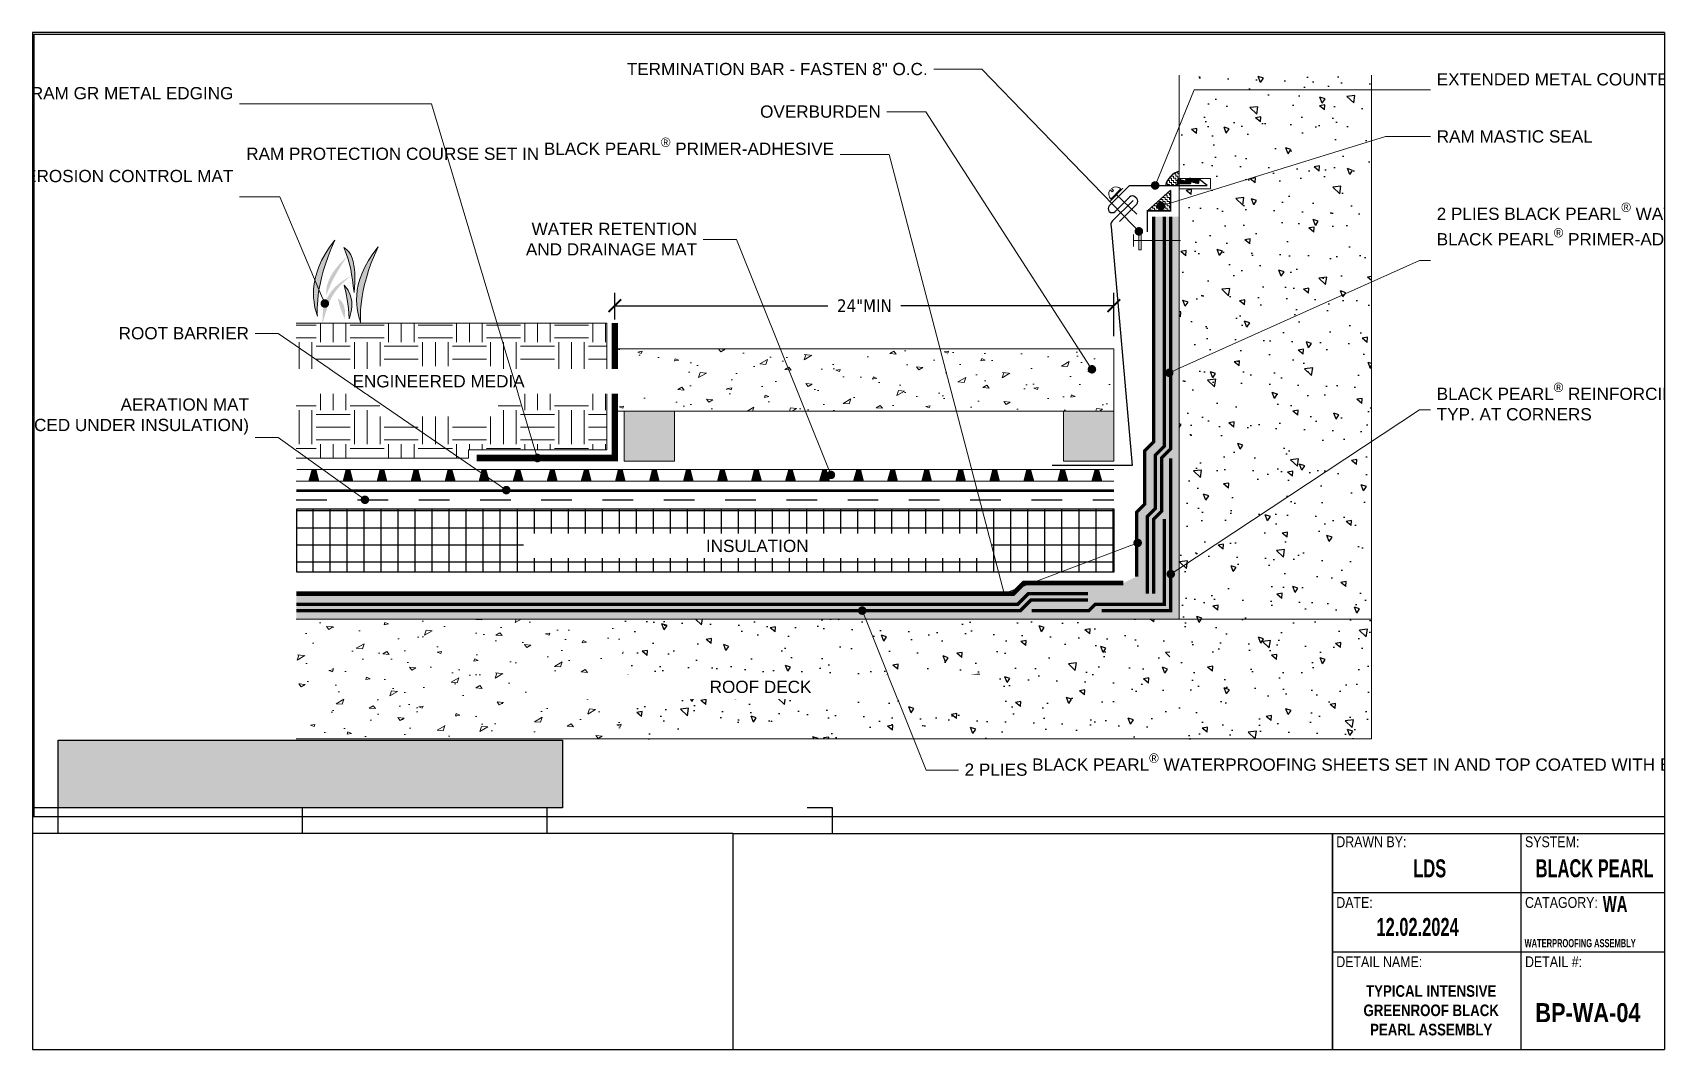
# Paper-space layout '11x17' of a CAD drawing. Header units: inches. Extents: x 0.6 to 16.6, y 0.6 to 10.6.
# The model-space entities are those that its viewports show. They can reach past a viewport. Long polylines and large blocks are cut down to what shows.
import ezdxf
from ezdxf import colors
from ezdxf.entities.mleader import LeaderData, LeaderLine
from ezdxf.math import Vec2, Vec3

# ---------------------------------------------------------------- set-up
doc = ezdxf.new("R2010")
doc.units = ezdxf.units.IN
doc.header["$MEASUREMENT"] = 0
for name, pattern in [('CENTER2', [1.125, 0.75, -0.125, 0.125, -0.125]), ('Dash', [0.25, 0.125, -0.125]), ('Dashed - Dense', [0.8, 0.5, -0.3])]:
    doc.linetypes.add(name, pattern=pattern)
doc.layers.get('Defpoints').update_dxf_attribs({"color": 103})
for name, color, linetype, lineweight in [('BP Dimensions', 20, 'Continuous', 0), ('BP Drainage Mat', 191, 'Continuous', 0), ('BP Mastic', 191, 'Continuous', 0), ('BP Others', 190, 'Continuous', 0), ('BP Primer', 2, 'Continuous', 0), ('BP Text', 20, 'Continuous', 0), ('Drainage Mat', 191, 'Continuous', 0), ('RAM Black Pearl Sheet', 165, 'Continuous', 0), ('Ram Mastic', 191, 'Continuous', 0), ('Text', 20, 'Continuous', 0), ('Title Block Text', 20, 'Continuous', 0)]:
    doc.layers.add(name, color=color, linetype=linetype, lineweight=lineweight)
for name, color, linetype in [('BP Insulation Border', 8, 'Continuous'), ('BP Insulation Foam', 9, 'Continuous'), ('SELF ADHERING BUTYL FLASHING TAPE', 10, 'Continuous'), ('Title Block Lines', 7, 'Continuous')]:
    doc.layers.add(name, color=color, linetype=linetype)
doc.layers.add('BP Metal', color=7, linetype='Continuous', true_color=0x803345)
doc.layers.add('BP Protection Course', color=7, linetype='Continuous', lineweight=0, true_color=0x216123)
doc.layers.add('Protection Course', color=7, linetype='Dashed - Dense', lineweight=0, true_color=0x216123)
doc.styles.add('Annotative', font='tahoma.ttf')
doc.styles.add('GENERATED_STYLE_1', font='ARIALN.TTF')
doc.styles.add('GENERATED_STYLE_6', font='ARIALNB.TTF')
doc.styles.add('GENERATED_STYLE_8', font='ARIALNB.TTF', dxfattribs={"width": 0.8})
doc.styles.get("Standard").update_dxf_attribs({"font": 'ARIALN.TTF'})
doc.linetypes.add('ZIGZAG', pattern='A,0.0001,-0.2,[131,ltypeshp.shx,S=0.2,R=0,X=-0.2,Y=0],-0.4,[131,ltypeshp.shx,S=0.2,R=180,X=0.2,Y=0],-0.2', length=0.8001)
doc.dimstyles.new('Annotative', dxfattribs={"dimscale": 0, "dimtxt": 0.09375, "dimasz": 0.09375, "dimexe": 0.09375, "dimexo": 0.09375, "dimgap": 0.0625, "dimtad": 0, "dimtih": 1, "dimtoh": 1, "dimlfac": -1, "dimzin": 3, "dimdsep": 46, "dimlunit": 4, "dimtxsty": 'Annotative', "dimblk": 'ARCHTICK', "dimcen": 0.09, "dimclrd": 256, "dimclre": 256, "dimclrt": 256, "dimadec": 0, "dimazin": 2, "dimtfac": 1, "dimtix": 1, "dimtofl": 0, "dimtmove": 1, "dimatfit": 1, "dimldrblk": 'CLOSEDBLANK', "dimfxl": 1, "dimtfill": 1, "dimtolj": 1, "dimtzin": 0, "dimarcsym": 0})
pattern_1 = [(140, (-359.1591, -17.7493), (0.1568803, 1.7931505), [0.1875, -2.0625]), (85, (-359.1591, -17.7493), (-1.8804803, -0.3468783), [0.15, -1.65]), (190.45144, (-359.146, -17.5999), (-1.7236, 1.446272), [0.1593505, -1.7528553]), (136.1842, (-359.6591, -17.7493), (0.413798, 2.6681033), [0.28125, -3.09375]), (186.63564, (-359.6246, -17.527), (-2.4352965, 2.336655), [0.239026, -2.6292844]), (81.18416, (-359.659, -17.7493), (-2.4352965, 2.336655), [0.225, -2.475]), (111, (-359.5341, -17.4993), (1.0065472, 1.4922676), [0.1875, -2.0625]), (56, (-359.5341, -17.4993), (-1.812875, 0.6082883), [0.15, -1.65]), (161.45144, (-359.4502, -17.375), (-0.806328, 2.100556), [0.1593505, -1.7528553]), (127.5, (-359.1591, -17.7493), (-0.83223463, 0.03039964), [0, -1.63, 0, -1.675, 0, -1.65625]), (97.5, (-359.1591, -17.7493), (-0.9860293, 0.65767384), [0, -0.955, 0, -1.5925, 0, -0.63125]), (57.5, (-359.1591, -18.3068), (0.0563872, 1.3345561), [0, -0.625, 0, -1.95, 0, -2.5875]), (47.5, (-359.1591, -18.5568), (-0.2502625, 1.4579654), [0, -0.8125, 0, -1.295, 0, -1.8375])]
pattern_2 = [(90, (-359.15912, -17.74929), (-0.0625, 0.0625), [0.0625, -0.0625]), (180, (-359.15912, -17.68679), (-0.0625, -0.0625), [0.0625, -0.0625])]

psp = doc.layouts.new('11x17')

# ---------------------------------------------------------------- texts
at = {"layer": 'Text', "linetype": 'Continuous', "insert": (15.732, 1.606), "char_height": 0.08008, "attachment_point": 8, "style": 'GENERATED_STYLE_8'}
psp.add_mtext('\\A1;\\pxqc;WATERPROOFING ASSEMBLY', dxfattribs=at)
at = {"layer": 'Title Block Text', "linetype": 'Continuous'}
for s, insert, char_height, attachment_point, style in [('\\A1;\\pxqc;LDS', (14.259, 2.289), 0.17569, 8, 'GENERATED_STYLE_8'), ('\\A1;\\pxqc;BLACK PEARL', (15.873, 2.29), 0.17569, 8, 'GENERATED_STYLE_8'), ('\\A1;\\pxqc;WA', (16.074, 1.951), 0.15872, 8, 'GENERATED_STYLE_8'), ('\\A1;12.02.2024', (14.14, 1.716), 0.17569, 8, 'GENERATED_STYLE_8'), ('\\A1;BP-WA-04', (15.293, 0.871), 0.18612, 7, 'GENERATED_STYLE_6')]:
    psp.add_mtext(s, dxfattribs=dict(at, insert=insert, char_height=char_height, attachment_point=attachment_point, style=style))
at = {"layer": 'Title Block Text', "linetype": 'Continuous', "insert": (14.273, 1.235), "char_height": 0.11329, "width": 1.69267, "attachment_point": 2, "style": 'GENERATED_STYLE_6'}
psp.add_mtext('\\A1;\\pxqc;TYPICAL INTENSIVE GREENROOF BLACK PEARL ASSEMBLY', dxfattribs=at)

msp = doc.modelspace()

# ---------------------------------------------------------------- blocks, each defined once
blk = doc.blocks.new('Barrett Title Block LDS')
h = blk.add_hatch()
h.set_pattern_fill('HONEY', color=160, scale=2)
h.set_pattern_definition([(0, (-14.79494, -0.4674), (0.375, 0.2165064), [0.25, -0.5]), (120, (-14.79494, -0.4674), (-0.375, 0.2165064), [0.25, -0.5]), (60, (-14.79494, -0.4674), (8e-17, 0.4330127), [-0.5, 0.25])])
h.paths.add_polyline_path([(7.134, 2.152), (7.147, 2.152), (7.147, 2.143), (7.134, 2.143)])
at = {"layer": 'Ram Mastic'}
h = blk.add_hatch(dxfattribs=at)
h.set_pattern_fill('HONEY', color=256, scale=1.714998)
h.set_pattern_definition([(0, (-13.46107, 1.3637), (0.3215622, 0.185654), [0.214375, -0.4287496]), (120, (-13.46107, 1.3637), (-0.3215622, 0.185654), [0.214375, -0.4287496]), (60, (-13.46107, 1.3637), (7e-17, 0.371308), [-0.4287496, 0.214375])])
h.paths.add_polyline_path([(3.733, 2.342), (3.773, 2.342), (3.773, 2.31), (3.733, 2.31)])
h = blk.add_hatch(dxfattribs=at)
h.set_pattern_fill('HONEY', color=256, scale=1.714998)
h.set_pattern_definition([(0, (-13.63047, 0.7278), (0.3215622, 0.185654), [0.214375, -0.4287496]), (120, (-13.63047, 0.7278), (-0.3215622, 0.185654), [0.214375, -0.4287496]), (60, (-13.63047, 0.7278), (7e-17, 0.371308), [-0.4287496, 0.214375])])
h.paths.add_polyline_path([(3.458, 0.971), (3.498, 0.971), (3.498, 0.916), (3.458, 0.916)])
at = {"layer": 'SELF ADHERING BUTYL FLASHING TAPE', "linetype": 'Continuous'}
h = blk.add_hatch(dxfattribs=at)
h.set_pattern_fill('ANSI31', color=30)
h.set_pattern_definition([(45, (0.74292, 1.41906), (-0.0883883, 0.0883883), [])])
h.paths.add_polyline_path([(6.83, 1.08), (6.835, 1.068), (6.838, 1.057), (6.86, 1.066), (6.858, 1.074), (6.853, 1.086), (6.847, 1.099), (6.838, 1.106), (6.818, 1.099), (6.824, 1.093)])
h = blk.add_hatch(dxfattribs=at)
h.set_pattern_fill('ANSI31', color=30)
h.set_pattern_definition([(45, (0.74292, 1.26022), (-0.0883883, 0.0883883), [])])
h.paths.add_polyline_path([(6.83, 0.921), (6.835, 0.909), (6.838, 0.898), (6.86, 0.908), (6.858, 0.915), (6.853, 0.927), (6.847, 0.94), (6.838, 0.947), (6.818, 0.94), (6.824, 0.934)])
at = {"layer": 'Title Block Lines', "linetype": 'Continuous'}
for p, q in [((16.489, 10.488), (0.51, 10.488)), ((0.51, 10.488), (0.51, 0.533)), ((7.367, 2.647), (16.489, 2.647)), ((13.238, 0.533), (13.238, 2.647)), ((15.086, 0.533), (15.086, 2.647)), ((0.51, 0.533), (16.489, 0.533)), ((3.948, 0.533), (13.903, 0.533))]:
    blk.add_line(p, q, dxfattribs=at)
at = {"layer": 'Title Block Lines'}
for points in [[(16.489, 10.488), (16.489, 0.533)], [(7.367, 2.647), (0.51, 2.647)], [(7.367, 2.647), (7.367, 0.533)], [(13.238, 2.647), (13.238, 0.533)], [(16.489, 2.287), (16.489, 1.41)], [(16.489, 2.287), (16.489, 0.533)], [(16.489, 2.066), (13.238, 2.066)], [(16.489, 1.486), (13.238, 1.486)]]:
    blk.add_lwpolyline(points, dxfattribs=at)
at = {"layer": 'Title Block Lines', "linetype": 'Continuous', "char_height": 0.10572, "attachment_point": 1, "style": 'GENERATED_STYLE_1'}
for s, insert in [('\\A1;\\pxql;DRAWN BY:', (13.276, 2.618)), ('\\A1;\\pxql;SYSTEM:', (15.124, 2.618)), ('\\A1;\\pxql;DATE:', (13.276, 2.024)), ('\\A1;\\pxql;CATAGORY:', (15.124, 2.024)), ('\\A1;\\pxql;DETAIL NAME:', (13.276, 1.444)), ('\\A1;\\pxql;DETAIL #:', (15.124, 1.444))]:
    blk.add_mtext(s, dxfattribs=dict(at, insert=insert))
blk = doc.blocks.new('_Dot')
at = {"color": 0, "linetype": 'ByBlock', "lineweight": -2}
blk.add_line((-0.5, 0), (-1, 0), dxfattribs=at)
at = {"color": 0, "linetype": 'ByBlock', "const_width": 0.5}
blk.add_lwpolyline([(-0.25, 0, 1), (0.25, 0, 1)], format="xyb", close=True, dxfattribs=at)
blk = doc.blocks.new('*X20')
at = {"color": 0}
for p, q in [((15.303, 19.612), (15.494, 19.637)), ((15.304, 19.603), (15.561, 19.637)), ((15.304, 19.607), (15.304, 19.607)), ((15.305, 19.594), (15.629, 19.637)), ((15.305, 19.621), (15.427, 19.637)), ((15.305, 19.598), (15.305, 19.598)), ((15.306, 19.585), (15.696, 19.637)), ((15.306, 19.59), (15.306, 19.59)), ((15.307, 19.581), (15.307, 19.581)), ((15.308, 19.577), (15.714, 19.63)), ((15.308, 19.572), (15.308, 19.572)), ((15.309, 19.568), (15.719, 19.622)), ((15.309, 19.564), (15.309, 19.564)), ((15.31, 19.626), (15.31, 19.626)), ((15.31, 19.559), (15.722, 19.613)), ((15.31, 19.555), (15.31, 19.555)), ((15.311, 19.617), (15.311, 19.617)), ((15.311, 19.551), (15.721, 19.604)), ((15.312, 19.63), (15.359, 19.637)), ((15.312, 19.608), (15.312, 19.608)), ((15.312, 19.542), (15.715, 19.595)), ((15.312, 19.546), (15.312, 19.546)), ((15.313, 19.6), (15.313, 19.6)), ((15.313, 19.533), (15.681, 19.581)), ((15.313, 19.537), (15.313, 19.537)), ((15.314, 19.524), (15.616, 19.564)), ((15.314, 19.529), (15.314, 19.529)), ((15.315, 19.591), (15.315, 19.591)), ((15.315, 19.52), (15.315, 19.52)), ((15.316, 19.582), (15.316, 19.582)), ((15.316, 19.516), (15.55, 19.547)), ((15.316, 19.511), (15.316, 19.511)), ((15.317, 19.573), (15.317, 19.573)), ((15.317, 19.507), (15.485, 19.529)), ((15.318, 19.565), (15.318, 19.565)), ((15.319, 19.627), (15.319, 19.627)), ((15.319, 19.556), (15.319, 19.556)), ((15.32, 19.618), (15.32, 19.618)), ((15.32, 19.547), (15.32, 19.547)), ((15.321, 19.609), (15.321, 19.609)), ((15.322, 19.601), (15.322, 19.601)), ((15.322, 19.539), (15.322, 19.539)), ((15.323, 19.592), (15.323, 19.592)), ((15.323, 19.53), (15.323, 19.53)), ((15.323, 19.499), (15.42, 19.512)), ((15.324, 19.583), (15.324, 19.583)), ((15.324, 19.521), (15.324, 19.521)), ((15.325, 19.512), (15.325, 19.512)), ((15.326, 19.575), (15.326, 19.575)), ((15.326, 19.504), (15.326, 19.504)), ((15.327, 19.628), (15.327, 19.628)), ((15.327, 19.566), (15.327, 19.566)), ((15.328, 19.557), (15.328, 19.557)), ((15.329, 19.619), (15.329, 19.619)), ((15.329, 19.548), (15.329, 19.548)), ((15.33, 19.611), (15.33, 19.611)), ((15.33, 19.54), (15.33, 19.54)), ((15.331, 19.602), (15.331, 19.602)), ((15.331, 19.531), (15.331, 19.531)), ((15.332, 19.593), (15.332, 19.593)), ((15.333, 19.584), (15.333, 19.584)), ((15.333, 19.522), (15.333, 19.522)), ((15.334, 19.576), (15.334, 19.576)), ((15.334, 19.514), (15.334, 19.514)), ((15.335, 19.567), (15.335, 19.567)), ((15.335, 19.505), (15.335, 19.505)), ((15.336, 19.629), (15.336, 19.629)), ((15.336, 19.496), (15.336, 19.496)), ((15.336, 19.492), (15.355, 19.494)), ((15.337, 19.62), (15.337, 19.62)), ((15.337, 19.558), (15.337, 19.558)), ((15.338, 19.612), (15.338, 19.612)), ((15.338, 19.55), (15.338, 19.55)), ((15.339, 19.541), (15.339, 19.541)), ((15.34, 19.603), (15.34, 19.603)), ((15.34, 19.532), (15.34, 19.532)), ((15.341, 19.594), (15.341, 19.594)), ((15.341, 19.523), (15.341, 19.523)), ((15.342, 19.586), (15.342, 19.586)), ((15.342, 19.515), (15.342, 19.515)), ((15.343, 19.577), (15.343, 19.577)), ((15.344, 19.568), (15.344, 19.568)), ((15.344, 19.506), (15.344, 19.506)), ((15.345, 19.63), (15.345, 19.63)), ((15.345, 19.559), (15.345, 19.559)), ((15.345, 19.497), (15.345, 19.497)), ((15.346, 19.622), (15.346, 19.622)), ((15.346, 19.551), (15.346, 19.551)), ((15.347, 19.613), (15.347, 19.613)), ((15.348, 19.604), (15.348, 19.604)), ((15.348, 19.542), (15.348, 19.542)), ((15.349, 19.595), (15.349, 19.595)), ((15.349, 19.533), (15.349, 19.533)), ((15.35, 19.525), (15.35, 19.525)), ((15.351, 19.587), (15.351, 19.587)), ((15.351, 19.516), (15.351, 19.516)), ((15.352, 19.578), (15.352, 19.578)), ((15.352, 19.507), (15.352, 19.507)), ((15.353, 19.569), (15.353, 19.569)), ((15.353, 19.498), (15.353, 19.498)), ((15.354, 19.631), (15.354, 19.631)), ((15.354, 19.561), (15.354, 19.561)), ((15.355, 19.623), (15.355, 19.623)), ((15.355, 19.552), (15.355, 19.552)), ((15.356, 19.614), (15.356, 19.614)), ((15.356, 19.543), (15.356, 19.543)), ((15.357, 19.605), (15.357, 19.605)), ((15.358, 19.597), (15.358, 19.597)), ((15.358, 19.534), (15.358, 19.534)), ((15.359, 19.588), (15.359, 19.588)), ((15.359, 19.526), (15.359, 19.526)), ((15.36, 19.579), (15.36, 19.579)), ((15.36, 19.517), (15.36, 19.517)), ((15.361, 19.508), (15.361, 19.508)), ((15.362, 19.633), (15.362, 19.633)), ((15.362, 19.57), (15.362, 19.57)), ((15.362, 19.5), (15.362, 19.5)), ((15.363, 19.624), (15.363, 19.624)), ((15.363, 19.562), (15.363, 19.562)), ((15.364, 19.553), (15.364, 19.553)), ((15.365, 19.615), (15.365, 19.615)), ((15.365, 19.544), (15.365, 19.544)), ((15.366, 19.606), (15.366, 19.606)), ((15.366, 19.536), (15.366, 19.536)), ((15.367, 19.598), (15.367, 19.598)), ((15.367, 19.527), (15.367, 19.527)), ((15.368, 19.589), (15.368, 19.589)), ((15.369, 19.58), (15.369, 19.58)), ((15.369, 19.518), (15.369, 19.518)), ((15.37, 19.572), (15.37, 19.572)), ((15.37, 19.509), (15.37, 19.509)), ((15.371, 19.634), (15.371, 19.634)), ((15.371, 19.563), (15.371, 19.563)), ((15.371, 19.501), (15.371, 19.501)), ((15.372, 19.625), (15.372, 19.625)), ((15.373, 19.616), (15.373, 19.616)), ((15.373, 19.554), (15.373, 19.554)), ((15.374, 19.608), (15.374, 19.608)), ((15.374, 19.545), (15.374, 19.545)), ((15.375, 19.537), (15.375, 19.537)), ((15.376, 19.599), (15.376, 19.599)), ((15.376, 19.528), (15.376, 19.528)), ((15.377, 19.59), (15.377, 19.59)), ((15.377, 19.519), (15.377, 19.519)), ((15.378, 19.581), (15.378, 19.581)), ((15.378, 19.511), (15.378, 19.511)), ((15.379, 19.573), (15.379, 19.573)), ((15.38, 19.635), (15.38, 19.635)), ((15.38, 19.564), (15.38, 19.564)), ((15.38, 19.502), (15.38, 19.502)), ((15.381, 19.626), (15.381, 19.626)), ((15.381, 19.555), (15.381, 19.555)), ((15.382, 19.617), (15.382, 19.617)), ((15.382, 19.547), (15.382, 19.547)), ((15.383, 19.609), (15.383, 19.609)), ((15.384, 19.6), (15.384, 19.6)), ((15.384, 19.538), (15.384, 19.538)), ((15.385, 19.591), (15.385, 19.591)), ((15.385, 19.529), (15.385, 19.529)), ((15.386, 19.52), (15.386, 19.52)), ((15.387, 19.583), (15.387, 19.583)), ((15.387, 19.512), (15.387, 19.512)), ((15.388, 19.636), (15.388, 19.636)), ((15.388, 19.574), (15.388, 19.574)), ((15.389, 19.565), (15.389, 19.565)), ((15.39, 19.627), (15.39, 19.627)), ((15.39, 19.556), (15.39, 19.556)), ((15.391, 19.619), (15.391, 19.619)), ((15.391, 19.548), (15.391, 19.548)), ((15.392, 19.61), (15.392, 19.61)), ((15.392, 19.539), (15.392, 19.539)), ((15.393, 19.601), (15.393, 19.601)), ((15.394, 19.592), (15.394, 19.592)), ((15.394, 19.53), (15.394, 19.53)), ((15.395, 19.584), (15.395, 19.584)), ((15.395, 19.522), (15.395, 19.522)), ((15.396, 19.575), (15.396, 19.575)), ((15.396, 19.513), (15.396, 19.513)), ((15.398, 19.628), (15.398, 19.628)), ((15.398, 19.566), (15.398, 19.566)), ((15.399, 19.62), (15.399, 19.62)), ((15.399, 19.558), (15.399, 19.558)), ((15.4, 19.549), (15.4, 19.549)), ((15.401, 19.611), (15.401, 19.611)), ((15.401, 19.54), (15.401, 19.54)), ((15.402, 19.602), (15.402, 19.602)), ((15.402, 19.531), (15.402, 19.531)), ((15.403, 19.594), (15.403, 19.594)), ((15.403, 19.523), (15.403, 19.523)), ((15.404, 19.585), (15.404, 19.585)), ((15.405, 19.576), (15.405, 19.576)), ((15.405, 19.514), (15.405, 19.514)), ((15.406, 19.567), (15.406, 19.567)), ((15.407, 19.63), (15.407, 19.63)), ((15.407, 19.559), (15.407, 19.559)), ((15.408, 19.621), (15.408, 19.621)), ((15.409, 19.612), (15.409, 19.612)), ((15.409, 19.55), (15.409, 19.55)), ((15.41, 19.603), (15.41, 19.603)), ((15.41, 19.541), (15.41, 19.541)), ((15.411, 19.533), (15.411, 19.533)), ((15.412, 19.595), (15.412, 19.595)), ((15.412, 19.524), (15.412, 19.524)), ((15.413, 19.586), (15.413, 19.586)), ((15.413, 19.515), (15.413, 19.515)), ((15.414, 19.577), (15.414, 19.577)), ((15.415, 19.569), (15.415, 19.569)), ((15.416, 19.631), (15.416, 19.631)), ((15.416, 19.56), (15.416, 19.56)), ((15.417, 19.622), (15.417, 19.622)), ((15.417, 19.551), (15.417, 19.551)), ((15.418, 19.613), (15.418, 19.613)), ((15.419, 19.605), (15.419, 19.605)), ((15.419, 19.543), (15.419, 19.543)), ((15.42, 19.596), (15.42, 19.596)), ((15.42, 19.534), (15.42, 19.534)), ((15.421, 19.587), (15.421, 19.587)), ((15.421, 19.525), (15.421, 19.525)), ((15.422, 19.516), (15.422, 19.516)), ((15.423, 19.579), (15.423, 19.579)), ((15.424, 19.632), (15.424, 19.632)), ((15.424, 19.57), (15.424, 19.57)), ((15.425, 19.561), (15.425, 19.561)), ((15.426, 19.623), (15.426, 19.623)), ((15.426, 19.552), (15.426, 19.552)), ((15.427, 19.615), (15.427, 19.615)), ((15.427, 19.544), (15.427, 19.544)), ((15.428, 19.606), (15.428, 19.606)), ((15.428, 19.535), (15.428, 19.535)), ((15.429, 19.597), (15.429, 19.597)), ((15.43, 19.588), (15.43, 19.588)), ((15.43, 19.526), (15.43, 19.526)), ((15.431, 19.58), (15.431, 19.58)), ((15.431, 19.518), (15.431, 19.518)), ((15.432, 19.571), (15.432, 19.571)), ((15.433, 19.633), (15.433, 19.633)), ((15.434, 19.624), (15.434, 19.624)), ((15.434, 19.562), (15.434, 19.562)), ((15.435, 19.616), (15.435, 19.616)), ((15.435, 19.554), (15.435, 19.554)), ((15.436, 19.545), (15.436, 19.545)), ((15.437, 19.607), (15.437, 19.607)), ((15.437, 19.536), (15.437, 19.536)), ((15.438, 19.598), (15.438, 19.598)), ((15.438, 19.527), (15.438, 19.527)), ((15.439, 19.59), (15.439, 19.59)), ((15.439, 19.519), (15.439, 19.519)), ((15.44, 19.581), (15.44, 19.581)), ((15.441, 19.572), (15.441, 19.572)), ((15.442, 19.634), (15.442, 19.634)), ((15.442, 19.563), (15.442, 19.563)), ((15.443, 19.626), (15.443, 19.626)), ((15.443, 19.555), (15.443, 19.555)), ((15.444, 19.617), (15.444, 19.617)), ((15.445, 19.608), (15.445, 19.608)), ((15.445, 19.546), (15.445, 19.546)), ((15.446, 19.599), (15.446, 19.599)), ((15.446, 19.537), (15.446, 19.537)), ((15.447, 19.529), (15.447, 19.529)), ((15.448, 19.591), (15.448, 19.591)), ((15.448, 19.52), (15.448, 19.52)), ((15.449, 19.582), (15.449, 19.582)), ((15.45, 19.573), (15.45, 19.573)), ((15.451, 19.635), (15.451, 19.635)), ((15.451, 19.565), (15.451, 19.565)), ((15.452, 19.627), (15.452, 19.627)), ((15.452, 19.556), (15.452, 19.556)), ((15.453, 19.618), (15.453, 19.618)), ((15.453, 19.547), (15.453, 19.547)), ((15.454, 19.609), (15.454, 19.609)), ((15.455, 19.601), (15.455, 19.601)), ((15.455, 19.538), (15.455, 19.538)), ((15.456, 19.592), (15.456, 19.592)), ((15.456, 19.53), (15.456, 19.53)), ((15.457, 19.583), (15.457, 19.583)), ((15.459, 19.637), (15.459, 19.637)), ((15.459, 19.574), (15.459, 19.574)), ((15.46, 19.628), (15.46, 19.628)), ((15.46, 19.566), (15.46, 19.566)), ((15.461, 19.557), (15.461, 19.557)), ((15.462, 19.619), (15.462, 19.619)), ((15.462, 19.548), (15.462, 19.548)), ((15.463, 19.61), (15.463, 19.61)), ((15.463, 19.54), (15.463, 19.54)), ((15.464, 19.602), (15.464, 19.602)), ((15.464, 19.531), (15.464, 19.531)), ((15.465, 19.593), (15.465, 19.593)), ((15.466, 19.584), (15.466, 19.584)), ((15.467, 19.576), (15.467, 19.576)), ((15.468, 19.567), (15.468, 19.567)), ((15.469, 19.629), (15.469, 19.629)), ((15.47, 19.62), (15.47, 19.62)), ((15.47, 19.558), (15.47, 19.558)), ((15.471, 19.612), (15.471, 19.612)), ((15.471, 19.549), (15.471, 19.549)), ((15.472, 19.541), (15.472, 19.541)), ((15.473, 19.603), (15.473, 19.603)), ((15.473, 19.532), (15.473, 19.532)), ((15.474, 19.594), (15.474, 19.594)), ((15.475, 19.585), (15.475, 19.585)), ((15.476, 19.577), (15.476, 19.577)), ((15.477, 19.568), (15.477, 19.568)), ((15.478, 19.63), (15.478, 19.63)), ((15.478, 19.559), (15.478, 19.559)), ((15.479, 19.621), (15.479, 19.621)), ((15.479, 19.551), (15.479, 19.551)), ((15.48, 19.613), (15.48, 19.613)), ((15.481, 19.604), (15.481, 19.604)), ((15.481, 19.542), (15.481, 19.542)), ((15.482, 19.595), (15.482, 19.595)), ((15.482, 19.533), (15.482, 19.533)), ((15.484, 19.587), (15.484, 19.587)), ((15.485, 19.578), (15.485, 19.578)), ((15.486, 19.569), (15.486, 19.569)), ((15.487, 19.631), (15.487, 19.631)), ((15.487, 19.56), (15.487, 19.56)), ((15.488, 19.623), (15.488, 19.623)), ((15.488, 19.552), (15.488, 19.552)), ((15.489, 19.614), (15.489, 19.614)), ((15.489, 19.543), (15.489, 19.543)), ((15.49, 19.605), (15.49, 19.605)), ((15.491, 19.596), (15.491, 19.596)), ((15.491, 19.534), (15.491, 19.534)), ((15.492, 19.588), (15.492, 19.588)), ((15.493, 19.579), (15.493, 19.579)), ((15.495, 19.632), (15.495, 19.632)), ((15.495, 19.57), (15.495, 19.57)), ((15.496, 19.624), (15.496, 19.624)), ((15.496, 19.562), (15.496, 19.562)), ((15.497, 19.553), (15.497, 19.553)), ((15.498, 19.615), (15.498, 19.615)), ((15.498, 19.544), (15.498, 19.544)), ((15.499, 19.606), (15.499, 19.606)), ((15.499, 19.535), (15.499, 19.535)), ((15.5, 19.598), (15.5, 19.598)), ((15.501, 19.589), (15.501, 19.589)), ((15.502, 19.58), (15.502, 19.58)), ((15.503, 19.571), (15.503, 19.571)), ((15.504, 19.634), (15.504, 19.634)), ((15.504, 19.563), (15.504, 19.563)), ((15.505, 19.625), (15.505, 19.625)), ((15.506, 19.616), (15.506, 19.616)), ((15.506, 19.554), (15.506, 19.554)), ((15.507, 19.607), (15.507, 19.607)), ((15.507, 19.545), (15.507, 19.545)), ((15.508, 19.537), (15.508, 19.537)), ((15.509, 19.599), (15.509, 19.599)), ((15.51, 19.59), (15.51, 19.59)), ((15.511, 19.581), (15.511, 19.581)), ((15.512, 19.573), (15.512, 19.573)), ((15.513, 19.635), (15.513, 19.635)), ((15.513, 19.564), (15.513, 19.564)), ((15.514, 19.626), (15.514, 19.626)), ((15.514, 19.555), (15.514, 19.555)), ((15.515, 19.617), (15.515, 19.617)), ((15.516, 19.609), (15.516, 19.609)), ((15.516, 19.546), (15.516, 19.546)), ((15.517, 19.6), (15.517, 19.6)), ((15.517, 19.538), (15.517, 19.538)), ((15.518, 19.591), (15.518, 19.591)), ((15.52, 19.582), (15.52, 19.582)), ((15.521, 19.636), (15.521, 19.636)), ((15.521, 19.574), (15.521, 19.574)), ((15.522, 19.565), (15.522, 19.565)), ((15.523, 19.627), (15.523, 19.627)), ((15.523, 19.556), (15.523, 19.556)), ((15.524, 19.618), (15.524, 19.618)), ((15.524, 19.548), (15.524, 19.548)), ((15.525, 19.61), (15.525, 19.61)), ((15.526, 19.601), (15.526, 19.601)), ((15.527, 19.592), (15.527, 19.592)), ((15.528, 19.584), (15.528, 19.584)), ((15.529, 19.575), (15.529, 19.575)), ((15.531, 19.628), (15.531, 19.628)), ((15.531, 19.566), (15.531, 19.566)), ((15.532, 19.62), (15.532, 19.62)), ((15.532, 19.557), (15.532, 19.557)), ((15.533, 19.549), (15.533, 19.549)), ((15.534, 19.611), (15.534, 19.611)), ((15.535, 19.602), (15.535, 19.602)), ((15.536, 19.593), (15.536, 19.593)), ((15.537, 19.585), (15.537, 19.585)), ((15.538, 19.576), (15.538, 19.576)), ((15.539, 19.567), (15.539, 19.567)), ((15.54, 19.629), (15.54, 19.629)), ((15.54, 19.559), (15.54, 19.559)), ((15.541, 19.621), (15.541, 19.621)), ((15.542, 19.612), (15.542, 19.612)), ((15.542, 19.55), (15.542, 19.55)), ((15.543, 19.603), (15.543, 19.603)), ((15.545, 19.595), (15.545, 19.595)), ((15.546, 19.586), (15.546, 19.586)), ((15.547, 19.577), (15.547, 19.577)), ((15.548, 19.568), (15.548, 19.568)), ((15.549, 19.631), (15.549, 19.631)), ((15.549, 19.56), (15.549, 19.56)), ((15.55, 19.622), (15.55, 19.622)), ((15.55, 19.551), (15.55, 19.551)), ((15.551, 19.613), (15.551, 19.613)), ((15.552, 19.604), (15.552, 19.604)), ((15.553, 19.596), (15.553, 19.596)), ((15.554, 19.587), (15.554, 19.587)), ((15.555, 19.512), (15.966, 19.566)), ((15.556, 19.578), (15.556, 19.578)), ((15.556, 19.521), (15.965, 19.575)), ((15.556, 19.503), (15.968, 19.557)), ((15.556, 19.507), (15.556, 19.507)), ((15.557, 19.632), (15.557, 19.632)), ((15.557, 19.57), (15.557, 19.57)), ((15.558, 19.561), (15.558, 19.561)), ((15.559, 19.623), (15.559, 19.623)), ((15.559, 19.552), (15.559, 19.552)), ((15.56, 19.614), (15.56, 19.614)), ((15.561, 19.606), (15.561, 19.606)), ((15.562, 19.597), (15.562, 19.597)), ((15.562, 19.495), (15.969, 19.548)), ((15.563, 19.588), (15.563, 19.588)), ((15.563, 19.53), (15.964, 19.583)), ((15.563, 19.526), (15.563, 19.526)), ((15.564, 19.579), (15.564, 19.579)), ((15.564, 19.517), (15.564, 19.517)), ((15.565, 19.571), (15.565, 19.571)), ((15.565, 19.509), (15.565, 19.509)), ((15.566, 19.633), (15.566, 19.633)), ((15.566, 19.5), (15.566, 19.5)), ((15.567, 19.624), (15.567, 19.624)), ((15.567, 19.562), (15.567, 19.562)), ((15.567, 19.491), (15.567, 19.491)), ((15.568, 19.615), (15.568, 19.615)), ((15.568, 19.553), (15.568, 19.553)), ((15.57, 19.607), (15.57, 19.607)), ((15.571, 19.598), (15.571, 19.598)), ((15.571, 19.527), (15.571, 19.527)), ((15.572, 19.589), (15.572, 19.589)), ((15.572, 19.518), (15.572, 19.518)), ((15.573, 19.581), (15.573, 19.581)), ((15.574, 19.572), (15.574, 19.572)), ((15.574, 19.51), (15.574, 19.51)), ((15.575, 19.634), (15.575, 19.634)), ((15.575, 19.563), (15.575, 19.563)), ((15.575, 19.488), (15.97, 19.54)), ((15.575, 19.501), (15.575, 19.501)), ((15.576, 19.625), (15.576, 19.625)), ((15.576, 19.554), (15.576, 19.554)), ((15.576, 19.492), (15.576, 19.492)), ((15.577, 19.617), (15.577, 19.617)), ((15.578, 19.608), (15.578, 19.608)), ((15.579, 19.599), (15.579, 19.599)), ((15.579, 19.537), (15.579, 19.537)), ((15.58, 19.528), (15.58, 19.528)), ((15.581, 19.59), (15.581, 19.59)), ((15.581, 19.52), (15.581, 19.52)), ((15.582, 19.582), (15.582, 19.582)), ((15.582, 19.511), (15.582, 19.511)), ((15.583, 19.573), (15.583, 19.573)), ((15.583, 19.502), (15.583, 19.502)), ((15.584, 19.635), (15.584, 19.635)), ((15.584, 19.564), (15.584, 19.564)), ((15.585, 19.626), (15.585, 19.626)), ((15.585, 19.493), (15.585, 19.493)), ((15.586, 19.618), (15.586, 19.618)), ((15.587, 19.609), (15.587, 19.609)), ((15.588, 19.6), (15.588, 19.6)), ((15.588, 19.538), (15.588, 19.538)), ((15.589, 19.592), (15.589, 19.592)), ((15.589, 19.529), (15.589, 19.529)), ((15.59, 19.583), (15.59, 19.583)), ((15.59, 19.521), (15.59, 19.521)), ((15.591, 19.512), (15.591, 19.512)), ((15.592, 19.636), (15.592, 19.636)), ((15.592, 19.574), (15.592, 19.574)), ((15.592, 19.503), (15.592, 19.503)), ((15.593, 19.628), (15.593, 19.628)), ((15.593, 19.565), (15.593, 19.565)), ((15.593, 19.495), (15.593, 19.495)), ((15.595, 19.619), (15.595, 19.619)), ((15.596, 19.61), (15.596, 19.61)), ((15.596, 19.539), (15.596, 19.539)), ((15.597, 19.601), (15.597, 19.601)), ((15.597, 19.531), (15.597, 19.531)), ((15.598, 19.593), (15.598, 19.593)), ((15.599, 19.584), (15.599, 19.584)), ((15.599, 19.522), (15.599, 19.522)), ((15.6, 19.575), (15.6, 19.575)), ((15.6, 19.513), (15.6, 19.513)), ((15.601, 19.567), (15.601, 19.567)), ((15.601, 19.504), (15.601, 19.504)), ((15.602, 19.629), (15.602, 19.629)), ((15.602, 19.496), (15.602, 19.496)), ((15.603, 19.62), (15.603, 19.62)), ((15.604, 19.611), (15.604, 19.611)), ((15.605, 19.545), (15.963, 19.592)), ((15.605, 19.54), (15.605, 19.54)), ((15.606, 19.603), (15.606, 19.603)), ((15.606, 19.532), (15.606, 19.532)), ((15.607, 19.594), (15.607, 19.594)), ((15.607, 19.523), (15.607, 19.523)), ((15.608, 19.585), (15.608, 19.585)), ((15.608, 19.514), (15.608, 19.514)), ((15.609, 19.576), (15.609, 19.576)), ((15.61, 19.568), (15.61, 19.568)), ((15.61, 19.506), (15.61, 19.506)), ((15.611, 19.63), (15.611, 19.63)), ((15.611, 19.497), (15.611, 19.497)), ((15.612, 19.621), (15.612, 19.621)), ((15.612, 19.488), (15.612, 19.488)), ((15.613, 19.612), (15.613, 19.612)), ((15.614, 19.604), (15.614, 19.604)), ((15.614, 19.542), (15.614, 19.542)), ((15.615, 19.595), (15.615, 19.595)), ((15.615, 19.533), (15.615, 19.533)), ((15.616, 19.524), (15.616, 19.524)), ((15.617, 19.586), (15.617, 19.586)), ((15.617, 19.515), (15.617, 19.515)), ((15.618, 19.578), (15.618, 19.578)), ((15.618, 19.507), (15.618, 19.507)), ((15.619, 19.569), (15.619, 19.569)), ((15.619, 19.498), (15.619, 19.498)), ((15.62, 19.631), (15.62, 19.631)), ((15.621, 19.622), (15.621, 19.622)), ((15.621, 19.489), (15.621, 19.489)), ((15.622, 19.614), (15.622, 19.614)), ((15.622, 19.543), (15.622, 19.543)), ((15.623, 19.605), (15.623, 19.605)), ((15.624, 19.596), (15.624, 19.596)), ((15.624, 19.534), (15.624, 19.534)), ((15.625, 19.587), (15.625, 19.587)), ((15.625, 19.525), (15.625, 19.525)), ((15.626, 19.579), (15.626, 19.579)), ((15.626, 19.517), (15.626, 19.517)), ((15.627, 19.508), (15.627, 19.508)), ((15.628, 19.632), (15.628, 19.632)), ((15.628, 19.57), (15.628, 19.57)), ((15.628, 19.499), (15.628, 19.499)), ((15.629, 19.623), (15.629, 19.623)), ((15.629, 19.49), (15.629, 19.49)), ((15.631, 19.615), (15.631, 19.615)), ((15.631, 19.544), (15.631, 19.544)), ((15.632, 19.606), (15.632, 19.606)), ((15.632, 19.535), (15.632, 19.535)), ((15.633, 19.597), (15.633, 19.597)), ((15.633, 19.526), (15.633, 19.526)), ((15.634, 19.589), (15.634, 19.589)), ((15.635, 19.58), (15.635, 19.58)), ((15.635, 19.518), (15.635, 19.518)), ((15.636, 19.571), (15.636, 19.571)), ((15.636, 19.509), (15.636, 19.509)), ((15.637, 19.633), (15.637, 19.633)), ((15.637, 19.5), (15.637, 19.5)), ((15.638, 19.625), (15.638, 19.625)), ((15.638, 19.492), (15.638, 19.492)), ((15.639, 19.616), (15.639, 19.616)), ((15.639, 19.554), (15.639, 19.554)), ((15.639, 19.487), (15.971, 19.531)), ((15.64, 19.607), (15.64, 19.607)), ((15.64, 19.545), (15.64, 19.545)), ((15.641, 19.536), (15.641, 19.536)), ((15.642, 19.598), (15.642, 19.598)), ((15.642, 19.528), (15.642, 19.528)), ((15.643, 19.59), (15.643, 19.59)), ((15.643, 19.519), (15.643, 19.519)), ((15.644, 19.581), (15.644, 19.581)), ((15.644, 19.51), (15.644, 19.51)), ((15.645, 19.572), (15.645, 19.572)), ((15.646, 19.634), (15.646, 19.634)), ((15.646, 19.501), (15.646, 19.501)), ((15.647, 19.626), (15.647, 19.626)), ((15.647, 19.555), (15.647, 19.555)), ((15.647, 19.493), (15.647, 19.493)), ((15.648, 19.617), (15.648, 19.617)), ((15.649, 19.608), (15.649, 19.608)), ((15.649, 19.546), (15.649, 19.546)), ((15.65, 19.6), (15.65, 19.6)), ((15.65, 19.537), (15.65, 19.537)), ((15.651, 19.591), (15.651, 19.591)), ((15.651, 19.529), (15.651, 19.529)), ((15.652, 19.52), (15.652, 19.52)), ((15.653, 19.582), (15.653, 19.582)), ((15.653, 19.511), (15.653, 19.511)), ((15.654, 19.636), (15.654, 19.636)), ((15.654, 19.503), (15.654, 19.503)), ((15.655, 19.494), (15.655, 19.494)), ((15.656, 19.627), (15.656, 19.627)), ((15.656, 19.556), (15.656, 19.556)), ((15.657, 19.618), (15.657, 19.618)), ((15.657, 19.547), (15.657, 19.547)), ((15.658, 19.609), (15.658, 19.609)), ((15.658, 19.539), (15.658, 19.539)), ((15.659, 19.601), (15.659, 19.601)), ((15.66, 19.592), (15.66, 19.592)), ((15.66, 19.53), (15.66, 19.53)), ((15.661, 19.583), (15.661, 19.583)), ((15.661, 19.521), (15.661, 19.521)), ((15.662, 19.512), (15.662, 19.512)), ((15.663, 19.504), (15.663, 19.504)), ((15.664, 19.628), (15.664, 19.628)), ((15.664, 19.495), (15.664, 19.495)), ((15.665, 19.619), (15.665, 19.619)), ((15.665, 19.557), (15.665, 19.557)), ((15.666, 19.548), (15.666, 19.548)), ((15.667, 19.611), (15.667, 19.611)), ((15.667, 19.54), (15.667, 19.54)), ((15.668, 19.602), (15.668, 19.602)), ((15.668, 19.531), (15.668, 19.531)), ((15.669, 19.593), (15.669, 19.593)), ((15.669, 19.522), (15.669, 19.522)), ((15.67, 19.562), (15.962, 19.601)), ((15.67, 19.584), (15.67, 19.584)), ((15.671, 19.514), (15.671, 19.514)), ((15.672, 19.505), (15.672, 19.505)), ((15.673, 19.629), (15.673, 19.629)), ((15.673, 19.558), (15.673, 19.558)), ((15.673, 19.496), (15.673, 19.496)), ((15.674, 19.62), (15.674, 19.62)), ((15.674, 19.487), (15.674, 19.487)), ((15.675, 19.612), (15.675, 19.612)), ((15.675, 19.55), (15.675, 19.55)), ((15.676, 19.603), (15.676, 19.603)), ((15.676, 19.541), (15.676, 19.541)), ((15.677, 19.532), (15.677, 19.532)), ((15.678, 19.594), (15.678, 19.594)), ((15.678, 19.523), (15.678, 19.523)), ((15.679, 19.586), (15.679, 19.586)), ((15.679, 19.515), (15.679, 19.515)), ((15.68, 19.506), (15.68, 19.506)), ((15.682, 19.63), (15.682, 19.63)), ((15.682, 19.559), (15.682, 19.559)), ((15.682, 19.497), (15.682, 19.497)), ((15.683, 19.622), (15.683, 19.622)), ((15.683, 19.551), (15.683, 19.551)), ((15.683, 19.489), (15.683, 19.489)), ((15.684, 19.613), (15.684, 19.613)), ((15.685, 19.604), (15.685, 19.604)), ((15.685, 19.542), (15.685, 19.542)), ((15.686, 19.595), (15.686, 19.595)), ((15.686, 19.533), (15.686, 19.533)), ((15.687, 19.587), (15.687, 19.587)), ((15.687, 19.525), (15.687, 19.525)), ((15.688, 19.516), (15.688, 19.516)), ((15.689, 19.507), (15.689, 19.507)), ((15.69, 19.631), (15.69, 19.631)), ((15.69, 19.498), (15.69, 19.498)), ((15.691, 19.561), (15.691, 19.561)), ((15.691, 19.49), (15.691, 19.49)), ((15.692, 19.623), (15.692, 19.623)), ((15.692, 19.552), (15.692, 19.552)), ((15.693, 19.614), (15.693, 19.614)), ((15.693, 19.543), (15.693, 19.543)), ((15.694, 19.605), (15.694, 19.605)), ((15.694, 19.534), (15.694, 19.534)), ((15.695, 19.597), (15.695, 19.597)), ((15.696, 19.588), (15.696, 19.588)), ((15.696, 19.526), (15.696, 19.526)), ((15.697, 19.517), (15.697, 19.517)), ((15.698, 19.508), (15.698, 19.508)), ((15.699, 19.633), (15.699, 19.633)), ((15.699, 19.5), (15.699, 19.5)), ((15.7, 19.624), (15.7, 19.624)), ((15.7, 19.562), (15.7, 19.562)), ((15.7, 19.491), (15.7, 19.491)), ((15.701, 19.615), (15.701, 19.615)), ((15.701, 19.553), (15.701, 19.553)), ((15.702, 19.544), (15.702, 19.544)), ((15.703, 19.606), (15.703, 19.606)), ((15.703, 19.536), (15.703, 19.536)), ((15.704, 19.598), (15.704, 19.598)), ((15.704, 19.527), (15.704, 19.527)), ((15.705, 19.589), (15.705, 19.589)), ((15.705, 19.518), (15.705, 19.518)), ((15.706, 19.487), (15.972, 19.522)), ((15.707, 19.572), (15.707, 19.572)), ((15.707, 19.509), (15.707, 19.509)), ((15.708, 19.634), (15.708, 19.634)), ((15.708, 19.563), (15.708, 19.563)), ((15.708, 19.501), (15.708, 19.501)), ((15.709, 19.625), (15.709, 19.625)), ((15.709, 19.492), (15.709, 19.492)), ((15.71, 19.616), (15.71, 19.616)), ((15.71, 19.554), (15.71, 19.554)), ((15.711, 19.608), (15.711, 19.608)), ((15.711, 19.546), (15.711, 19.546)), ((15.712, 19.599), (15.712, 19.599)), ((15.712, 19.537), (15.712, 19.537)), ((15.713, 19.528), (15.713, 19.528)), ((15.714, 19.519), (15.714, 19.519)), ((15.715, 19.511), (15.715, 19.511)), ((15.716, 19.573), (15.716, 19.573)), ((15.716, 19.502), (15.716, 19.502)), ((15.717, 19.564), (15.717, 19.564)), ((15.718, 19.555), (15.718, 19.555)), ((15.718, 19.493), (15.718, 19.493)), ((15.719, 19.618), (15.719, 19.618)), ((15.719, 19.547), (15.719, 19.547)), ((15.72, 19.609), (15.72, 19.609)), ((15.721, 19.538), (15.721, 19.538)), ((15.722, 19.529), (15.722, 19.529)), ((15.723, 19.521), (15.723, 19.521)), ((15.724, 19.512), (15.724, 19.512)), ((15.725, 19.574), (15.725, 19.574)), ((15.725, 19.503), (15.725, 19.503)), ((15.726, 19.565), (15.726, 19.565)), ((15.726, 19.494), (15.726, 19.494)), ((15.727, 19.557), (15.727, 19.557)), ((15.728, 19.548), (15.728, 19.548)), ((15.729, 19.539), (15.729, 19.539)), ((15.73, 19.53), (15.73, 19.53)), ((15.732, 19.522), (15.732, 19.522)), ((15.733, 19.575), (15.733, 19.575)), ((15.733, 19.513), (15.733, 19.513)), ((15.734, 19.566), (15.734, 19.566)), ((15.734, 19.504), (15.734, 19.504)), ((15.735, 19.58), (15.961, 19.609)), ((15.735, 19.496), (15.735, 19.496)), ((15.736, 19.558), (15.736, 19.558)), ((15.737, 19.549), (15.737, 19.549)), ((15.738, 19.54), (15.738, 19.54)), ((15.739, 19.532), (15.739, 19.532)), ((15.74, 19.523), (15.74, 19.523)), ((15.741, 19.514), (15.741, 19.514)), ((15.742, 19.576), (15.742, 19.576)), ((15.743, 19.568), (15.743, 19.568)), ((15.743, 19.505), (15.743, 19.505)), ((15.744, 19.559), (15.744, 19.559)), ((15.744, 19.497), (15.744, 19.497)), ((15.745, 19.488), (15.745, 19.488)), ((15.746, 19.55), (15.746, 19.55)), ((15.747, 19.541), (15.747, 19.541)), ((15.748, 19.533), (15.748, 19.533)), ((15.749, 19.524), (15.749, 19.524)), ((15.75, 19.515), (15.75, 19.515)), ((15.751, 19.577), (15.751, 19.577)), ((15.751, 19.507), (15.751, 19.507)), ((15.752, 19.569), (15.752, 19.569)), ((15.752, 19.498), (15.752, 19.498)), ((15.753, 19.56), (15.753, 19.56)), ((15.754, 19.551), (15.754, 19.551)), ((15.754, 19.489), (15.754, 19.489)), ((15.755, 19.543), (15.755, 19.543)), ((15.757, 19.534), (15.757, 19.534)), ((15.758, 19.525), (15.758, 19.525)), ((15.759, 19.579), (15.759, 19.579)), ((15.759, 19.516), (15.759, 19.516)), ((15.76, 19.508), (15.76, 19.508)), ((15.761, 19.57), (15.761, 19.57)), ((15.761, 19.499), (15.761, 19.499)), ((15.762, 19.561), (15.762, 19.561)), ((15.762, 19.49), (15.762, 19.49)), ((15.763, 19.552), (15.763, 19.552)), ((15.764, 19.544), (15.764, 19.544)), ((15.765, 19.535), (15.765, 19.535)), ((15.766, 19.526), (15.766, 19.526)), ((15.768, 19.58), (15.768, 19.58)), ((15.768, 19.518), (15.768, 19.518)), ((15.769, 19.571), (15.769, 19.571)), ((15.769, 19.509), (15.769, 19.509)), ((15.77, 19.562), (15.77, 19.562)), ((15.77, 19.5), (15.77, 19.5)), ((15.771, 19.491), (15.771, 19.491)), ((15.772, 19.554), (15.772, 19.554)), ((15.773, 19.545), (15.773, 19.545)), ((15.773, 19.487), (15.973, 19.514)), ((15.774, 19.536), (15.774, 19.536)), ((15.775, 19.527), (15.775, 19.527)), ((15.776, 19.59), (15.776, 19.59)), ((15.776, 19.519), (15.776, 19.519)), ((15.777, 19.581), (15.777, 19.581)), ((15.777, 19.51), (15.777, 19.51)), ((15.778, 19.572), (15.778, 19.572)), ((15.779, 19.563), (15.779, 19.563)), ((15.779, 19.501), (15.779, 19.501)), ((15.78, 19.555), (15.78, 19.555)), ((15.78, 19.493), (15.78, 19.493)), ((15.782, 19.546), (15.782, 19.546)), ((15.783, 19.537), (15.783, 19.537)), ((15.784, 19.591), (15.784, 19.591)), ((15.784, 19.529), (15.784, 19.529)), ((15.785, 19.52), (15.785, 19.52)), ((15.786, 19.582), (15.786, 19.582)), ((15.786, 19.511), (15.786, 19.511)), ((15.787, 19.573), (15.787, 19.573)), ((15.787, 19.502), (15.787, 19.502)), ((15.788, 19.565), (15.788, 19.565)), ((15.788, 19.494), (15.788, 19.494)), ((15.789, 19.556), (15.789, 19.556)), ((15.79, 19.547), (15.79, 19.547)), ((15.791, 19.538), (15.791, 19.538)), ((15.793, 19.592), (15.793, 19.592)), ((15.793, 19.53), (15.793, 19.53)), ((15.794, 19.583), (15.794, 19.583)), ((15.794, 19.521), (15.794, 19.521)), ((15.795, 19.574), (15.795, 19.574)), ((15.795, 19.512), (15.795, 19.512)), ((15.796, 19.504), (15.796, 19.504)), ((15.797, 19.566), (15.797, 19.566)), ((15.797, 19.495), (15.797, 19.495)), ((15.798, 19.557), (15.798, 19.557)), ((15.799, 19.548), (15.799, 19.548)), ((15.8, 19.597), (15.958, 19.618)), ((15.8, 19.54), (15.8, 19.54)), ((15.801, 19.531), (15.801, 19.531)), ((15.802, 19.593), (15.802, 19.593)), ((15.802, 19.522), (15.802, 19.522)), ((15.803, 19.584), (15.803, 19.584)), ((15.804, 19.576), (15.804, 19.576)), ((15.804, 19.513), (15.804, 19.513)), ((15.805, 19.567), (15.805, 19.567)), ((15.805, 19.505), (15.805, 19.505)), ((15.806, 19.496), (15.806, 19.496)), ((15.807, 19.558), (15.807, 19.558)), ((15.808, 19.549), (15.808, 19.549)), ((15.809, 19.541), (15.809, 19.541)), ((15.81, 19.532), (15.81, 19.532)), ((15.811, 19.594), (15.811, 19.594)), ((15.811, 19.523), (15.811, 19.523)), ((15.812, 19.585), (15.812, 19.585)), ((15.812, 19.515), (15.812, 19.515)), ((15.813, 19.577), (15.813, 19.577)), ((15.813, 19.506), (15.813, 19.506)), ((15.814, 19.568), (15.814, 19.568)), ((15.815, 19.559), (15.815, 19.559)), ((15.815, 19.497), (15.815, 19.497)), ((15.816, 19.551), (15.816, 19.551)), ((15.816, 19.488), (15.816, 19.488)), ((15.818, 19.542), (15.818, 19.542)), ((15.819, 19.595), (15.819, 19.595)), ((15.819, 19.533), (15.819, 19.533)), ((15.82, 19.587), (15.82, 19.587)), ((15.82, 19.524), (15.82, 19.524)), ((15.821, 19.516), (15.821, 19.516)), ((15.822, 19.578), (15.822, 19.578)), ((15.822, 19.507), (15.822, 19.507)), ((15.823, 19.569), (15.823, 19.569)), ((15.823, 19.498), (15.823, 19.498)), ((15.824, 19.56), (15.824, 19.56)), ((15.824, 19.49), (15.824, 19.49)), ((15.825, 19.552), (15.825, 19.552)), ((15.826, 19.543), (15.826, 19.543)), ((15.827, 19.534), (15.827, 19.534)), ((15.828, 19.596), (15.828, 19.596)), ((15.829, 19.588), (15.829, 19.588)), ((15.829, 19.526), (15.829, 19.526)), ((15.83, 19.579), (15.83, 19.579)), ((15.83, 19.517), (15.83, 19.517)), ((15.831, 19.57), (15.831, 19.57)), ((15.831, 19.508), (15.831, 19.508)), ((15.832, 19.499), (15.832, 19.499)), ((15.833, 19.562), (15.833, 19.562)), ((15.833, 19.491), (15.833, 19.491)), ((15.834, 19.553), (15.834, 19.553)), ((15.835, 19.544), (15.835, 19.544)), ((15.836, 19.606), (15.836, 19.606)), ((15.836, 19.535), (15.836, 19.535)), ((15.837, 19.598), (15.837, 19.598)), ((15.837, 19.527), (15.837, 19.527)), ((15.838, 19.589), (15.838, 19.589)), ((15.838, 19.518), (15.838, 19.518)), ((15.839, 19.58), (15.839, 19.58)), ((15.84, 19.571), (15.84, 19.571)), ((15.84, 19.509), (15.84, 19.509)), ((15.841, 19.563), (15.841, 19.563)), ((15.841, 19.487), (15.972, 19.505)), ((15.841, 19.501), (15.841, 19.501)), ((15.842, 19.492), (15.842, 19.492)), ((15.843, 19.554), (15.843, 19.554)), ((15.844, 19.607), (15.844, 19.607)), ((15.844, 19.545), (15.844, 19.545)), ((15.845, 19.599), (15.845, 19.599)), ((15.845, 19.537), (15.845, 19.537)), ((15.846, 19.528), (15.846, 19.528)), ((15.847, 19.59), (15.847, 19.59)), ((15.847, 19.519), (15.847, 19.519)), ((15.848, 19.581), (15.848, 19.581)), ((15.848, 19.51), (15.848, 19.51)), ((15.849, 19.573), (15.849, 19.573)), ((15.849, 19.502), (15.849, 19.502)), ((15.85, 19.564), (15.85, 19.564)), ((15.851, 19.555), (15.851, 19.555)), ((15.851, 19.493), (15.851, 19.493)), ((15.852, 19.546), (15.852, 19.546)), ((15.853, 19.609), (15.853, 19.609)), ((15.854, 19.6), (15.854, 19.6)), ((15.854, 19.538), (15.854, 19.538)), ((15.855, 19.591), (15.855, 19.591)), ((15.855, 19.529), (15.855, 19.529)), ((15.856, 19.582), (15.856, 19.582)), ((15.856, 19.52), (15.856, 19.52)), ((15.857, 19.512), (15.857, 19.512)), ((15.858, 19.574), (15.858, 19.574)), ((15.858, 19.503), (15.858, 19.503)), ((15.859, 19.565), (15.859, 19.565)), ((15.859, 19.494), (15.859, 19.494)), ((15.86, 19.556), (15.86, 19.556)), ((15.861, 19.548), (15.861, 19.548)), ((15.862, 19.61), (15.862, 19.61)), ((15.862, 19.539), (15.862, 19.539)), ((15.863, 19.601), (15.863, 19.601)), ((15.863, 19.53), (15.863, 19.53)), ((15.864, 19.592), (15.864, 19.592)), ((15.865, 19.615), (15.953, 19.626)), ((15.865, 19.584), (15.865, 19.584)), ((15.865, 19.521), (15.865, 19.521)), ((15.866, 19.575), (15.866, 19.575)), ((15.866, 19.513), (15.866, 19.513)), ((15.867, 19.566), (15.867, 19.566)), ((15.867, 19.504), (15.867, 19.504)), ((15.868, 19.495), (15.868, 19.495)), ((15.869, 19.557), (15.869, 19.557)), ((15.87, 19.611), (15.87, 19.611)), ((15.87, 19.549), (15.87, 19.549)), ((15.871, 19.54), (15.871, 19.54)), ((15.872, 19.602), (15.872, 19.602)), ((15.872, 19.531), (15.872, 19.531)), ((15.873, 19.593), (15.873, 19.593)), ((15.873, 19.523), (15.873, 19.523)), ((15.874, 19.585), (15.874, 19.585)), ((15.874, 19.514), (15.874, 19.514)), ((15.875, 19.576), (15.875, 19.576)), ((15.876, 19.567), (15.876, 19.567)), ((15.876, 19.505), (15.876, 19.505)), ((15.877, 19.559), (15.877, 19.559)), ((15.877, 19.496), (15.877, 19.496)), ((15.878, 19.488), (15.878, 19.488)), ((15.879, 19.612), (15.879, 19.612)), ((15.879, 19.55), (15.879, 19.55)), ((15.88, 19.603), (15.88, 19.603)), ((15.88, 19.541), (15.88, 19.541)), ((15.881, 19.595), (15.881, 19.595)), ((15.881, 19.532), (15.881, 19.532)), ((15.882, 19.524), (15.882, 19.524)), ((15.883, 19.586), (15.883, 19.586)), ((15.883, 19.515), (15.883, 19.515)), ((15.884, 19.577), (15.884, 19.577)), ((15.884, 19.506), (15.884, 19.506)), ((15.885, 19.568), (15.885, 19.568)), ((15.885, 19.498), (15.885, 19.498)), ((15.886, 19.56), (15.886, 19.56)), ((15.887, 19.551), (15.887, 19.551)), ((15.887, 19.489), (15.887, 19.489)), ((15.888, 19.613), (15.888, 19.613)), ((15.888, 19.542), (15.888, 19.542)), ((15.889, 19.604), (15.889, 19.604)), ((15.89, 19.596), (15.89, 19.596)), ((15.89, 19.534), (15.89, 19.534)), ((15.891, 19.587), (15.891, 19.587)), ((15.891, 19.525), (15.891, 19.525)), ((15.892, 19.578), (15.892, 19.578)), ((15.892, 19.516), (15.892, 19.516)), ((15.893, 19.507), (15.893, 19.507)), ((15.894, 19.57), (15.894, 19.57)), ((15.894, 19.499), (15.894, 19.499)), ((15.895, 19.561), (15.895, 19.561)), ((15.895, 19.49), (15.895, 19.49)), ((15.896, 19.552), (15.896, 19.552)), ((15.897, 19.614), (15.897, 19.614)), ((15.897, 19.543), (15.897, 19.543)), ((15.898, 19.606), (15.898, 19.606)), ((15.898, 19.535), (15.898, 19.535)), ((15.899, 19.597), (15.899, 19.597)), ((15.899, 19.526), (15.899, 19.526)), ((15.9, 19.588), (15.9, 19.588)), ((15.901, 19.579), (15.901, 19.579)), ((15.901, 19.517), (15.901, 19.517)), ((15.902, 19.571), (15.902, 19.571)), ((15.902, 19.509), (15.902, 19.509)), ((15.903, 19.5), (15.903, 19.5)), ((15.904, 19.624), (15.904, 19.624)), ((15.904, 19.562), (15.904, 19.562)), ((15.904, 19.491), (15.904, 19.491)), ((15.905, 19.615), (15.905, 19.615)), ((15.905, 19.553), (15.905, 19.553)), ((15.906, 19.607), (15.906, 19.607)), ((15.906, 19.545), (15.906, 19.545)), ((15.907, 19.536), (15.907, 19.536)), ((15.908, 19.598), (15.908, 19.598)), ((15.908, 19.527), (15.908, 19.527)), ((15.908, 19.487), (15.966, 19.495)), ((15.909, 19.589), (15.909, 19.589)), ((15.909, 19.518), (15.909, 19.518)), ((15.91, 19.581), (15.91, 19.581)), ((15.91, 19.51), (15.91, 19.51)), ((15.911, 19.572), (15.911, 19.572)), ((15.912, 19.563), (15.912, 19.563)), ((15.912, 19.501), (15.912, 19.501)), ((15.913, 19.625), (15.913, 19.625)), ((15.913, 19.554), (15.913, 19.554)), ((15.913, 19.492), (15.913, 19.492)), ((15.914, 19.617), (15.914, 19.617)), ((15.915, 19.608), (15.915, 19.608)), ((15.915, 19.546), (15.915, 19.546)), ((15.916, 19.599), (15.916, 19.599)), ((15.916, 19.537), (15.916, 19.537)), ((15.917, 19.59), (15.917, 19.59)), ((15.917, 19.528), (15.917, 19.528)), ((15.918, 19.52), (15.918, 19.52)), ((15.919, 19.582), (15.919, 19.582)), ((15.919, 19.511), (15.919, 19.511)), ((15.92, 19.573), (15.92, 19.573)), ((15.92, 19.502), (15.92, 19.502)), ((15.921, 19.564), (15.921, 19.564)), ((15.921, 19.493), (15.921, 19.493)), ((15.922, 19.626), (15.922, 19.626)), ((15.922, 19.556), (15.922, 19.556)), ((15.923, 19.618), (15.923, 19.618)), ((15.923, 19.547), (15.923, 19.547)), ((15.924, 19.609), (15.924, 19.609)), ((15.924, 19.538), (15.924, 19.538)), ((15.925, 19.6), (15.925, 19.6)), ((15.926, 19.592), (15.926, 19.592)), ((15.926, 19.529), (15.926, 19.529)), ((15.927, 19.583), (15.927, 19.583)), ((15.927, 19.521), (15.927, 19.521)), ((15.928, 19.574), (15.928, 19.574)), ((15.928, 19.512), (15.928, 19.512)), ((15.929, 19.503), (15.929, 19.503)), ((15.93, 19.632), (15.935, 19.633)), ((15.93, 19.628), (15.93, 19.628)), ((15.93, 19.565), (15.93, 19.565)), ((15.93, 19.495), (15.93, 19.495)), ((15.931, 19.619), (15.931, 19.619)), ((15.931, 19.557), (15.931, 19.557)), ((15.932, 19.548), (15.932, 19.548)), ((15.933, 19.61), (15.933, 19.61)), ((15.933, 19.539), (15.933, 19.539)), ((15.934, 19.601), (15.934, 19.601)), ((15.934, 19.531), (15.934, 19.531)), ((15.935, 19.593), (15.935, 19.593)), ((15.935, 19.522), (15.935, 19.522)), ((15.936, 19.584), (15.936, 19.584)), ((15.937, 19.575), (15.937, 19.575)), ((15.937, 19.513), (15.937, 19.513)), ((15.938, 19.567), (15.938, 19.567)), ((15.938, 19.504), (15.938, 19.504)), ((15.939, 19.629), (15.939, 19.629)), ((15.939, 19.496), (15.939, 19.496)), ((15.94, 19.62), (15.94, 19.62)), ((15.94, 19.558), (15.94, 19.558)), ((15.941, 19.611), (15.941, 19.611)), ((15.941, 19.549), (15.941, 19.549)), ((15.942, 19.603), (15.942, 19.603)), ((15.942, 19.54), (15.942, 19.54)), ((15.943, 19.532), (15.943, 19.532)), ((15.944, 19.594), (15.944, 19.594)), ((15.944, 19.523), (15.944, 19.523)), ((15.945, 19.585), (15.945, 19.585)), ((15.945, 19.514), (15.945, 19.514)), ((15.946, 19.576), (15.946, 19.576)), ((15.946, 19.506), (15.946, 19.506)), ((15.947, 19.568), (15.947, 19.568)), ((15.948, 19.559), (15.948, 19.559)), ((15.948, 19.497), (15.948, 19.497)), ((15.949, 19.621), (15.949, 19.621)), ((15.949, 19.55), (15.949, 19.55)), ((15.949, 19.488), (15.949, 19.488)), ((15.95, 19.612), (15.95, 19.612)), ((15.951, 19.604), (15.951, 19.604)), ((15.951, 19.542), (15.951, 19.542)), ((15.952, 19.595), (15.952, 19.595)), ((15.952, 19.533), (15.952, 19.533)), ((15.953, 19.586), (15.953, 19.586)), ((15.953, 19.524), (15.953, 19.524)), ((15.954, 19.515), (15.954, 19.515)), ((15.955, 19.578), (15.955, 19.578)), ((15.955, 19.507), (15.955, 19.507)), ((15.956, 19.569), (15.956, 19.569)), ((15.956, 19.498), (15.956, 19.498)), ((15.957, 19.56), (15.957, 19.56)), ((15.957, 19.489), (15.957, 19.489)), ((15.958, 19.551), (15.958, 19.551)), ((15.959, 19.614), (15.959, 19.614)), ((15.959, 19.543), (15.959, 19.543)), ((15.96, 19.605), (15.96, 19.605)), ((15.96, 19.534), (15.96, 19.534)), ((15.961, 19.596), (15.961, 19.596)), ((15.962, 19.587), (15.962, 19.587)), ((15.962, 19.525), (15.962, 19.525)), ((15.963, 19.579), (15.963, 19.579)), ((15.963, 19.517), (15.963, 19.517)), ((15.964, 19.57), (15.964, 19.57)), ((15.964, 19.508), (15.964, 19.508)), ((15.965, 19.499), (15.965, 19.499)), ((15.966, 19.561), (15.966, 19.561)), ((15.967, 19.553), (15.967, 19.553)), ((15.968, 19.544), (15.968, 19.544)), ((15.969, 19.535), (15.969, 19.535)), ((15.97, 19.526), (15.97, 19.526)), ((15.971, 19.518), (15.971, 19.518)), ((15.973, 19.509), (15.973, 19.509))]:
    blk.add_line(p, q, dxfattribs=at)
blk = doc.blocks.new('*U21')
at = {"layer": 'BP Drainage Mat'}
h = blk.add_hatch(color=256, dxfattribs=at)
h.dxf.hatch_style = 1
h.paths.add_polyline_path([(0.5, 0.343), (0.553, 0.343), (0.645, 0), (0.5, 0), (0.355, 0), (0.447, 0.343)])
at = {"layer": 'BP Drainage Mat', "linetype": 'Continuous'}
for points in [[(1, 0.343), (0, 0.343)], [(1, 0), (0, 0)]]:
    blk.add_lwpolyline(points, dxfattribs=at)
blk.add_lwpolyline([(0.5, 0.343), (0.553, 0.343), (0.645, 0), (0.5, 0), (0.355, 0), (0.447, 0.343)], close=True, dxfattribs=at)
blk = doc.blocks.new('*U22')
at = {"layer": 'Drainage Mat', "color": 0, "linetype": 'ByBlock', "lineweight": -2, "transparency": 16777216}
for p in [(967.224, 97.226), (968.224, 97.226), (969.224, 97.226), (970.224, 97.226), (971.224, 97.226), (972.224, 97.226), (973.224, 97.226), (974.224, 97.226), (975.224, 97.226), (976.224, 97.226), (977.224, 97.226), (978.224, 97.226), (979.224, 97.226), (980.224, 97.226), (981.224, 97.226), (982.224, 97.226), (983.224, 97.226), (984.224, 97.226), (985.224, 97.226), (986.224, 97.226), (987.224, 97.226), (988.224, 97.226), (989.224, 97.226), (990.224, 97.226)]:
    blk.add_blockref('*U21', p, dxfattribs=at)
blk = doc.blocks.new('_ArchTick')
at = {"color": 0, "linetype": 'ByBlock', "const_width": 0.15}
blk.add_lwpolyline([(-0.5, -0.5), (0.5, 0.5)], dxfattribs=at)
blk = doc.blocks.new('*D23')
at = {"layer": 'BP Dimensions', "lineweight": -2, "transparency": 16777216}
for p, q in [((617.426, 84.225), (617.426, 85.005)), ((632.085, 83.738), (632.085, 85.005)), ((617.426, 84.63), (623.686, 84.63)), ((632.085, 84.63), (625.825, 84.63))]:
    blk.add_line(p, q, dxfattribs=at)
at = {"layer": 'Defpoints', "color": 0, "transparency": 16777216}
for p in [(632.085, 84.63), (617.426, 83.85), (632.085, 83.363)]:
    blk.add_point(p, dxfattribs=at)
at = {"layer": 'BP Dimensions', "lineweight": -2, "transparency": 16777216, "xscale": 0.375, "yscale": 0.375, "zscale": 0.375, "rotation": 180}
blk.add_blockref('_ArchTick', (617.426, 84.63), dxfattribs=at)
at = {"layer": 'BP Dimensions', "lineweight": -2, "transparency": 16777216, "xscale": 0.375, "yscale": 0.375, "zscale": 0.375}
blk.add_blockref('_ArchTick', (632.085, 84.63), dxfattribs=at)
at = {"layer": 'BP Dimensions', "transparency": 16777216, "insert": (624.756, 84.63), "char_height": 0.375, "width": 1.27636, "attachment_point": 5, "style": 'Annotative', "bg_fill": 3, "box_fill_scale": 1.25, "bg_fill_color": 256, "bg_fill_true_color": 13158600, "bg_fill_transparency": 0}
blk.add_mtext('\\A1;24"MIN', dxfattribs=at)
blk = doc.blocks.new('_ClosedBlank')
at = {"color": 0, "linetype": 'ByBlock', "lineweight": -2}
for p, q in [((-1, 0.17), (0, 0)), ((-1, 0.17), (-1, -0.17)), ((0, 0), (-1, -0.17))]:
    blk.add_line(p, q, dxfattribs=at)

# ---------------------------------------------------------------- hatches: boundary and pattern name
at = {"layer": 'BP Insulation Foam'}
h = msp.add_hatch(dxfattribs=at)
h.set_pattern_fill('NET', color=256, scale=4)
h.set_pattern_definition([(0, (-359.43937, 6.6107), (0, 0.5), []), (90, (-359.43937, 6.6107), (-0.5, 3e-17), [])])
h.paths.add_polyline_path([(608.085, 78.66), (608.085, 76.8), (632.085, 76.8), (632.085, 78.66)])
at = {"layer": 'BP Mastic'}
h = msp.add_hatch(dxfattribs=at)
h.set_pattern_fill('ZIGZAG', color=256, scale=0.5, angle=90)
h.set_pattern_definition(pattern_2)
edge = h.paths.add_edge_path()
edge.add_line((633.603, 88.163), (634.006, 88.163))
edge.add_line((634.006, 88.163), (634.006, 88.211))
edge.add_line((634.006, 88.211), (633.969, 88.211))
edge.add_arc((633.969, 88.235), 0.024, 172.5, 270, ccw=False)
edge.add_line((633.946, 88.238), (633.958, 88.33))
edge.add_arc((633.982, 88.327), 0.024, 75, 172.5, ccw=False)
edge.add_line((633.988, 88.35), (634.006, 88.345))
edge.add_line((634.006, 88.345), (634.006, 88.581))
edge.add_arc((634.151, 88.038), 0.562, 104.964, 167.1224)
h = msp.add_hatch(dxfattribs=at)
h.set_pattern_fill('ZIGZAG', color=256, scale=0.5, angle=90)
h.set_pattern_definition(pattern_2)
h.paths.add_polyline_path([(633.753, 88.021), (633.069, 87.417), (633.753, 87.417)])
at = {"layer": 'BP Others', "linetype": 'Continuous', "lineweight": -2}
h = msp.add_hatch(dxfattribs=at)
h.set_pattern_fill('AR-CONC', color=256, scale=0.25, angle=90, style=0)
h.set_pattern_definition(pattern_1)
h.paths.add_polyline_path([(634.006, 71.905), (639.65, 71.905), (639.65, 91.407), (634.006, 91.407), (634.006, 88.372), (634.926, 88.372), (634.926, 88.064), (634.006, 88.064)])
at = {"layer": 'BP Others'}
h = msp.add_hatch(color=73, dxfattribs=at)
h.dxf.hatch_style = 2
edge = h.paths.add_edge_path()
edge.add_spline(control_points=[(608.688, 84.322), (608.688, 84.322), (608.578, 85.229), (609.201, 86.553), (608.301, 85.439), (608.601, 84.61), (608.688, 84.322)], knot_values=[0, 0, 0, 0, 1, 1, 1, 2, 2, 2, 2], degree=3, periodic=0)
h = msp.add_hatch(color=73, dxfattribs=at)
h.dxf.hatch_style = 2
edge = h.paths.add_edge_path()
edge.add_spline(control_points=[(609.764, 85.019), (609.764, 85.019), (609.923, 86.094), (609.468, 86.34), (609.666, 85.837), (609.695, 85.575), (609.764, 85.019)], knot_values=[0, 0, 0, 0, 1, 1, 1, 2, 2, 2, 2], degree=3, periodic=0)
h = msp.add_hatch(color=73, dxfattribs=at)
h.dxf.hatch_style = 2
edge = h.paths.add_edge_path()
edge.add_spline(control_points=[(609.957, 84.131), (609.957, 84.131), (609.846, 85.037), (610.47, 86.362), (609.57, 85.248), (609.87, 84.419), (609.957, 84.131)], knot_values=[0, 0, 0, 0, 1, 1, 1, 2, 2, 2, 2], degree=3, periodic=0)
h = msp.add_hatch(color=73, dxfattribs=at)
h.dxf.hatch_style = 2
edge = h.paths.add_edge_path()
edge.add_spline(control_points=[(608.956, 84.944), (608.956, 84.944), (608.821, 85.419), (609.557, 86.072), (609.347, 85.764), (609.091, 85.362), (608.956, 84.944)], knot_values=[0, 0, 0, 0, 1, 1, 1, 2, 2, 2, 2], degree=3, periodic=0)
h = msp.add_hatch(color=73, dxfattribs=at)
h.dxf.hatch_style = 2
edge = h.paths.add_edge_path()
edge.add_spline(control_points=[(608.849, 84.471), (608.849, 84.471), (608.888, 85.127), (609.663, 85.494), (608.957, 84.968), (608.963, 84.422), (608.831, 84.107), (608.831, 84.107), (608.849, 84.471), (608.849, 84.471)], knot_values=[0, 0, 0, 0, 1, 1, 1, 2, 2, 2, 3, 3, 3, 3], degree=3, periodic=0)
h = msp.add_hatch(color=73, dxfattribs=at)
h.dxf.hatch_style = 2
edge = h.paths.add_edge_path()
edge.add_spline(control_points=[(609.485, 84.25), (609.485, 84.25), (609.571, 84.685), (609.308, 84.836), (609.26, 84.891), (609.345, 84.565), (609.485, 84.25)], knot_values=[0, 0, 0, 0, 1, 1, 1, 2, 2, 2, 2], degree=3, periodic=0)
h = msp.add_hatch(color=73, dxfattribs=at)
h.dxf.hatch_style = 2
edge = h.paths.add_edge_path()
edge.add_spline(control_points=[(609.621, 84.243), (609.621, 84.243), (609.868, 84.859), (609.475, 85.235), (609.527, 85), (609.612, 84.676), (609.621, 84.243)], knot_values=[0, 0, 0, 0, 1, 1, 1, 2, 2, 2, 2], degree=3, periodic=0)
h = msp.add_hatch(dxfattribs=at)
h.set_pattern_fill('EARTH', color=256, scale=4, style=0, double=1)
h.set_pattern_definition([(0, (283.6508, 99.6871), (1, 1), [1, -1]), (0, (283.6508, 100.0621), (1, 1), [1, -1]), (0, (283.6508, 100.4371), (1, 1), [1, -1]), (90, (283.7758, 100.5621), (-1, 1), [1, -1]), (90, (284.1508, 100.5621), (-1, 1), [1, -1]), (90, (284.5258, 100.5621), (-1, 1), [1, -1])])
h.paths.add_polyline_path([(617.186, 84.121), (608.065, 84.121), (608.065, 80.157), (613.125, 80.157), (613.125, 80.397), (617.186, 80.397)])
h.paths.add_polyline_path([(610.521, 81.375), (613.994, 81.375), (613.994, 82.851), (610.521, 82.851)], flags=16)
h = msp.add_hatch(dxfattribs=at)
h.set_pattern_fill('CONCRETE', color=256, scale=5.706522)
h.set_pattern_definition([(9.60285, (285.1522, 101.1963), (0.5419035, 1.607184), [0.128611, -3.097972]), (157.953, (285.2574, 101.1537), (-0.5419035, -1.607184), [0.113509, -2.734193]), (71.3671, (285.2574, 101.1537), (-2.639468, 1.068933), [0.067605, -1.628478]), (9.60285, (286.2334, 100.9336), (0.5419035, 1.607184), [0.128611, -3.097972]), (157.953, (286.3602, 100.955), (-0.5419035, -1.607184), [0.113509, -2.734193]), (71.3671, (286.2334, 100.9336), (-2.639468, 1.068933), [0.067605, -1.628478]), (29.9515, (287.5908, 101.2028), (-2.097564, 2.676116), [0.13778, -4.15939]), (128.0897, (287.5908, 101.203), (-3.723275, -2.145435), [0.10902, -3.29118]), (174.7908, (287.7101, 101.2716), (2.097564, -2.676116), [0.187407, -5.657573]), (29.9515, (285.1464, 102.404), (-2.097564, 2.676116), [0.13778, -4.15939]), (128.0897, (285.1464, 102.404), (-3.723275, -2.145435), [0.10902, -3.29118]), (174.7908, (285.2658, 102.4727), (2.097564, -2.676116), [0.187407, -5.657573]), (29.9515, (288.0607, 102.8622), (-2.097564, 2.676116), [0.13778, -4.15939]), (128.0897, (288.0607, 102.862), (-3.723275, -2.145435), [0.10902, -3.29118]), (174.7908, (288.18, 102.931), (2.097564, -2.676116), [0.187407, -5.657573]), (29.9515, (286.738, 101.6848), (-2.097564, 2.676116), [0.13778, -4.15939]), (128.0897, (286.9245, 101.6678), (-3.723275, -2.145435), [0.10902, -3.29118]), (174.7908, (286.9245, 101.6678), (2.097564, -2.676116), [0.187407, -5.657573]), (29.9515, (286.3328, 100.0916), (-2.097564, 2.676116), [0.13778, -4.15939]), (128.0897, (286.5194, 100.0745), (-3.723275, -2.145435), [0.10902, -3.29118]), (174.7908, (286.5194, 100.0745), (2.097564, -2.676116), [0.187407, -5.657573]), (29.9515, (289.4706, 100.6825), (-2.097564, 2.676116), [0.13778, -4.15939]), (128.0897, (289.6573, 100.6655), (-3.723275, -2.145435), [0.10902, -3.29118]), (174.7908, (289.6573, 100.6655), (2.097564, -2.676116), [0.187407, -5.657573]), (29.9515, (288.6862, 100.7766), (1.62571, 4.82155), [0.263615, -8.330724]), (71.3671, (288.865, 100.7603), (-5.82084, 0.53068), [0.15607, -4.93218]), (174.7908, (288.865, 100.7603), (-1.62571, -4.82155), [0.17928, -5.6657]), (29.9515, (285.741, 100.552), (1.62571, 4.82155), [0.263615, -8.330724]), (71.3671, (285.9196, 100.536), (-5.82084, 0.53068), [0.15607, -4.93218]), (174.7908, (285.9196, 100.536), (-1.62571, -4.82155), [0.17928, -5.6657]), (29.9515, (289.09, 102.366), (1.62571, 4.82155), [0.263615, -8.330724]), (71.3671, (289.2686, 102.35), (-5.82084, 0.53068), [0.15607, -4.93218]), (174.7908, (289.2686, 102.3497), (-1.62571, -4.82155), [0.17928, -5.6657]), (29.9515, (286.236, 102.119), (1.62571, 4.82155), [0.263615, -8.330724]), (71.3671, (286.4145, 102.1027), (-5.82084, 0.53068), [0.15607, -4.93218]), (174.7908, (286.4145, 102.1027), (-1.62571, -4.82155), [0.17928, -5.6657]), (29.9515, (286.6426, 103.5264), (1.62571, 4.82155), [0.263615, -8.330724]), (71.3671, (286.821, 103.51), (-5.82084, 0.53068), [0.15607, -4.93218]), (174.7908, (286.821, 103.51), (-1.62571, -4.82155), [0.17928, -5.6657]), (29.9515, (289.6796, 103.993), (1.62571, 4.82155), [0.263615, -8.330724]), (71.3671, (289.858, 103.9767), (-5.82084, 0.53068), [0.15607, -4.93218]), (174.7908, (289.858, 103.9767), (-1.62571, -4.82155), [0.17928, -5.6657]), (29.9515, (284.235, 100.0832), (1.62571, 4.82155), [0.263615, -8.330724]), (71.3671, (284.235, 100.083), (-5.82084, 0.53068), [0.15607, -4.93218]), (174.7908, (284.4635, 100.215), (-1.62571, -4.82155), [0.17928, -5.6657]), (29.9515, (284.5856, 101.6), (1.62571, 4.82155), [0.263615, -8.330724]), (71.3671, (284.5856, 101.6), (-5.82084, 0.53068), [0.15607, -4.93218]), (174.7908, (284.814, 101.7318), (-1.62571, -4.82155), [0.17928, -5.6657]), (29.9515, (284.8425, 103.124), (1.62571, 4.82155), [0.263615, -8.330724]), (71.3671, (284.8425, 103.124), (-5.82084, 0.53068), [0.15607, -4.93218]), (174.7908, (285.071, 103.2555), (-1.62571, -4.82155), [0.17928, -5.6657]), (29.9515, (286.8993, 100.4553), (1.62571, 4.82155), [0.263615, -8.330724]), (71.3671, (286.8993, 100.4553), (-5.82084, 0.53068), [0.15607, -4.93218]), (174.7908, (287.128, 100.587), (-1.62571, -4.82155), [0.17928, -5.6657]), (29.9515, (287.491, 102.0823), (1.62571, 4.82155), [0.263615, -8.330724]), (71.3671, (287.491, 102.082), (-5.82084, 0.53068), [0.15607, -4.93218]), (174.7908, (287.7193, 102.214), (-1.62571, -4.82155), [0.17928, -5.6657]), (29.9515, (287.94, 103.6475), (1.62571, 4.82155), [0.263615, -8.330724]), (71.3671, (287.94, 103.6475), (-5.82084, 0.53068), [0.15607, -4.93218]), (174.7908, (288.1682, 103.779), (-1.62571, -4.82155), [0.17895, -5.66528]), (30, (287.151, 99.927), (-0.678675, 4.7105), [0, -2.625]), (45, (283.651, 103.427), (0.64009, 7.040965), [0, -1.75]), (60, (285.401, 100.627), (-4.61817, 5.12975), [0, -0.875]), (15, (284.3508, 101.6771), (1.5544902, 0.9600444), [0, -1.4]), (75, (285.4008, 101.6771), (-1.080536, 1.376569), [0, -2.1]), (120, (287.1508, 102.3771), (-2.15149, 0.57649), [0, -1.75]), (90, (287.8508, 101.6771), (-2.1, 0.7), [0, -1.225])])
h.paths.add_polyline_path([(632.085, 81.536), (632.085, 83.363), (617.426, 83.363), (617.426, 81.536)])
for points in [[(617.703, 81.536), (619.178, 81.536), (619.178, 80.061), (617.703, 80.061)], [(632.085, 81.536), (630.61, 81.536), (630.61, 80.061), (632.085, 80.061)]]:
    msp.add_hatch(color=253, dxfattribs=at).paths.add_polyline_path(points)
h = msp.add_hatch(dxfattribs=at)
h.set_pattern_fill('CONCRETE', color=256, scale=3)
h.set_pattern_definition([(9.60285, (285.1522, 100.9563), (0.5419035, 1.607184), [0.128611, -3.097972]), (157.953, (285.2574, 100.9137), (-0.5419035, -1.607184), [0.113509, -2.734193]), (71.3671, (285.2574, 100.9137), (-2.639468, 1.068933), [0.067605, -1.628478]), (9.60285, (286.2334, 100.6936), (0.5419035, 1.607184), [0.128611, -3.097972]), (157.953, (286.3602, 100.715), (-0.5419035, -1.607184), [0.113509, -2.734193]), (71.3671, (286.2334, 100.6936), (-2.639468, 1.068933), [0.067605, -1.628478]), (29.9515, (287.5908, 100.9628), (-2.097564, 2.676116), [0.13778, -4.15939]), (128.0897, (287.5908, 100.963), (-3.723275, -2.145435), [0.10902, -3.29118]), (174.7908, (287.7101, 101.0316), (2.097564, -2.676116), [0.187407, -5.657573]), (29.9515, (285.1464, 102.164), (-2.097564, 2.676116), [0.13778, -4.15939]), (128.0897, (285.1464, 102.164), (-3.723275, -2.145435), [0.10902, -3.29118]), (174.7908, (285.2658, 102.2327), (2.097564, -2.676116), [0.187407, -5.657573]), (29.9515, (288.0607, 102.6222), (-2.097564, 2.676116), [0.13778, -4.15939]), (128.0897, (288.0607, 102.622), (-3.723275, -2.145435), [0.10902, -3.29118]), (174.7908, (288.18, 102.691), (2.097564, -2.676116), [0.187407, -5.657573]), (29.9515, (286.738, 101.4448), (-2.097564, 2.676116), [0.13778, -4.15939]), (128.0897, (286.9245, 101.4278), (-3.723275, -2.145435), [0.10902, -3.29118]), (174.7908, (286.9245, 101.4278), (2.097564, -2.676116), [0.187407, -5.657573]), (29.9515, (286.3328, 99.8516), (-2.097564, 2.676116), [0.13778, -4.15939]), (128.0897, (286.5194, 99.8345), (-3.723275, -2.145435), [0.10902, -3.29118]), (174.7908, (286.5194, 99.8345), (2.097564, -2.676116), [0.187407, -5.657573]), (29.9515, (289.4706, 100.4425), (-2.097564, 2.676116), [0.13778, -4.15939]), (128.0897, (289.6573, 100.4255), (-3.723275, -2.145435), [0.10902, -3.29118]), (174.7908, (289.6573, 100.4255), (2.097564, -2.676116), [0.187407, -5.657573]), (29.9515, (288.6862, 100.5366), (1.62571, 4.82155), [0.263615, -8.330724]), (71.3671, (288.865, 100.5203), (-5.82084, 0.53068), [0.15607, -4.93218]), (174.7908, (288.865, 100.5203), (-1.62571, -4.82155), [0.17928, -5.6657]), (29.9515, (285.741, 100.312), (1.62571, 4.82155), [0.263615, -8.330724]), (71.3671, (285.9196, 100.296), (-5.82084, 0.53068), [0.15607, -4.93218]), (174.7908, (285.9196, 100.296), (-1.62571, -4.82155), [0.17928, -5.6657]), (29.9515, (289.09, 102.126), (1.62571, 4.82155), [0.263615, -8.330724]), (71.3671, (289.2686, 102.11), (-5.82084, 0.53068), [0.15607, -4.93218]), (174.7908, (289.2686, 102.1097), (-1.62571, -4.82155), [0.17928, -5.6657]), (29.9515, (286.236, 101.879), (1.62571, 4.82155), [0.263615, -8.330724]), (71.3671, (286.4145, 101.8627), (-5.82084, 0.53068), [0.15607, -4.93218]), (174.7908, (286.4145, 101.8627), (-1.62571, -4.82155), [0.17928, -5.6657]), (29.9515, (286.6426, 103.2864), (1.62571, 4.82155), [0.263615, -8.330724]), (71.3671, (286.821, 103.27), (-5.82084, 0.53068), [0.15607, -4.93218]), (174.7908, (286.821, 103.27), (-1.62571, -4.82155), [0.17928, -5.6657]), (29.9515, (289.6796, 103.753), (1.62571, 4.82155), [0.263615, -8.330724]), (71.3671, (289.858, 103.7367), (-5.82084, 0.53068), [0.15607, -4.93218]), (174.7908, (289.858, 103.7367), (-1.62571, -4.82155), [0.17928, -5.6657]), (29.9515, (284.235, 99.8432), (1.62571, 4.82155), [0.263615, -8.330724]), (71.3671, (284.235, 99.843), (-5.82084, 0.53068), [0.15607, -4.93218]), (174.7908, (284.4635, 99.975), (-1.62571, -4.82155), [0.17928, -5.6657]), (29.9515, (284.5856, 101.36), (1.62571, 4.82155), [0.263615, -8.330724]), (71.3671, (284.5856, 101.36), (-5.82084, 0.53068), [0.15607, -4.93218]), (174.7908, (284.814, 101.4918), (-1.62571, -4.82155), [0.17928, -5.6657]), (29.9515, (284.8425, 102.884), (1.62571, 4.82155), [0.263615, -8.330724]), (71.3671, (284.8425, 102.884), (-5.82084, 0.53068), [0.15607, -4.93218]), (174.7908, (285.071, 103.0155), (-1.62571, -4.82155), [0.17928, -5.6657]), (29.9515, (286.8993, 100.2153), (1.62571, 4.82155), [0.263615, -8.330724]), (71.3671, (286.8993, 100.2153), (-5.82084, 0.53068), [0.15607, -4.93218]), (174.7908, (287.128, 100.347), (-1.62571, -4.82155), [0.17928, -5.6657]), (29.9515, (287.491, 101.8423), (1.62571, 4.82155), [0.263615, -8.330724]), (71.3671, (287.491, 101.842), (-5.82084, 0.53068), [0.15607, -4.93218]), (174.7908, (287.7193, 101.974), (-1.62571, -4.82155), [0.17928, -5.6657]), (29.9515, (287.94, 103.4075), (1.62571, 4.82155), [0.263615, -8.330724]), (71.3671, (287.94, 103.4075), (-5.82084, 0.53068), [0.15607, -4.93218]), (174.7908, (288.1682, 103.539), (-1.62571, -4.82155), [0.17895, -5.66528]), (30, (287.151, 99.687), (-0.678675, 4.7105), [0, -2.625]), (45, (283.651, 103.187), (0.64009, 7.040965), [0, -1.75]), (60, (285.401, 100.387), (-4.61817, 5.12975), [0, -0.875]), (15, (284.3508, 101.4371), (1.5544902, 0.9600444), [0, -1.4]), (75, (285.4008, 101.4371), (-1.080536, 1.376569), [0, -2.1]), (120, (287.1508, 102.1371), (-2.15149, 0.57649), [0, -1.75]), (90, (287.8508, 101.4371), (-2.1, 0.7), [0, -1.225])])
h.paths.add_polyline_path([(617.666, 75.425), (608.065, 75.425), (608.065, 71.905), (617.666, 71.905)])
at = {"layer": 'BP Others', "linetype": 'Continuous', "lineweight": -2}
h = msp.add_hatch(dxfattribs=at)
h.set_pattern_fill('AR-CONC', color=256, scale=0.25, angle=90, style=0)
h.set_pattern_definition(pattern_1)
h.paths.add_polyline_path([(623.997, 73.2), (627.606, 73.2), (627.606, 73.8), (623.997, 73.8)], flags=24)
h.paths.add_polyline_path([(617.666, 75.425), (617.666, 71.905), (633.728, 71.905), (633.728, 75.425)])
at = {"layer": 'BP Primer'}
h = msp.add_hatch(dxfattribs=at)
h.set_pattern_fill('WOOD6', color=6, scale=0.2, pattern_type=2)
h.set_pattern_definition([(216.8699, (-359.079123, -17.54929), (0.5999999836, 0.4000000247), [0.1, -0.9]), (206.5651, (-358.95912, -17.60929), (-0.1999998316, -0.200000262), [0.2236068, -0.2236068]), (198.4349, (-358.95912, -17.70929), (-0.400000087, -0.1999996806), [0.1264912, -0.5059644])])
h.paths.add_polyline_path([(634.006, 87.249), (633.256, 87.249), (633.256, 80.634), (632.988, 80.366), (632.988, 78.8), (632.756, 78.568), (632.756, 76.675), (632.365, 76.488), (629.444, 76.488), (629.131, 76.175), (608.065, 76.175), (608.065, 75.425), (634.006, 75.425)])

# ---------------------------------------------------------------- linework, layer by layer
at = {"layer": 'BP Drainage Mat'}
msp.add_line((633.069, 87.417), (633.753, 88.021), dxfattribs=at)
at = {"layer": 'BP Insulation Border'}
msp.add_lwpolyline([(608.085, 78.66), (632.085, 78.66), (632.085, 76.8), (608.085, 76.8)], close=True, dxfattribs=at)
at = {"layer": 'BP Metal'}
for p, q in [((634.83, 88.163), (634.59, 88.343)), ((631.951, 87.569), (632.545, 88.163)), ((632.545, 87.824), (632.121, 87.4)), ((632.545, 88.163), (634.83, 88.163)), ((632.757, 87.781), (632.715, 87.824))]:
    msp.add_line(p, q, dxfattribs=at)
at = {"layer": 'BP Metal', "flags": 128}
msp.add_lwpolyline([(632.653, 87.726), (632.047, 87.12, 0.267222), (632.001, 86.947), (632.627, 79.941), (630.269, 79.941)], format="xyb", dxfattribs=at)
msp.add_lwpolyline([(632.248, 87.103), (632.757, 87.612)], dxfattribs=at)
at = {"layer": 'BP Metal'}
for centre, start, end in [((632.63, 87.739), 45, 135), ((632.673, 87.697), 315, 45), ((632.036, 87.484), 135, 225), ((632.036, 87.484), 225, 315)]:
    msp.add_arc(centre, 0.12, start, end, dxfattribs=at)
at = {"layer": 'BP Others'}
for p, q in [((634.006, 91.407), (634.006, 75.425)), ((639.65, 71.905), (639.65, 91.407)), ((639.65, 71.905), (639.65, 91.407)), ((634.006, 88.937), (634.006, 88.372)), ((633.958, 88.33), (633.946, 88.238)), ((634.323, 88.211), (633.969, 88.211)), ((634.33, 88.258), (633.988, 88.35)), ((634.926, 88.372), (634.006, 88.372)), ((634.205, 88.307), (634.547, 88.216)), ((634.211, 88.354), (634.565, 88.354)), ((634.589, 88.327), (634.577, 88.236)), ((634.926, 88.372), (634.926, 88.064)), ((631.974, 88.035), (632.037, 87.974)), ((631.998, 87.761), (632.29, 88.062)), ((632.016, 88.078), (632.079, 88.017)), ((632.037, 87.974), (632.079, 88.017)), ((632.144, 87.912), (632.756, 87.319)), ((634.926, 88.064), (634.006, 88.064)), ((617.426, 83.363), (632.085, 83.363)), ((617.426, 81.296), (617.426, 83.123)), ((632.085, 83.363), (632.085, 81.536)), ((632.085, 81.536), (617.426, 81.536)), ((608.065, 75.425), (639.65, 75.425)), ((639.65, 71.905), (608.065, 71.905)), ((639.65, 71.905), (608.284, 71.905))]:
    msp.add_line(p, q, dxfattribs=at)
at = {"layer": 'BP Others', "linetype": 'CENTER2'}
msp.add_line((632.659, 86.544), (634.039, 86.544), dxfattribs=at)
at = {"layer": 'BP Others'}
for points, const_width in [([(631.978, 87.697), (632.353, 88.085)], 0.03), ([(632.659, 86.364), (632.659, 86.724)], 0.03), ([(613.365, 80.157), (617.426, 80.157), (617.426, 84.121)], 0.188)]:
    msp.add_lwpolyline(points, dxfattribs=dict(at, const_width=const_width))
at = {"layer": 'BP Others', "ltscale": 0.25, "const_width": 0.0428}
msp.add_lwpolyline([(633.069, 86.792), (633.069, 87.417), (633.753, 87.417), (633.753, 88.021)], dxfattribs=at)
at = {"layer": 'BP Others'}
for points in [[(632.891, 86.815), (632.821, 86.815), (632.821, 86.268), (632.891, 86.268)], [(617.703, 81.536), (619.178, 81.536), (619.178, 80.061), (617.703, 80.061)], [(632.085, 81.536), (630.61, 81.536), (630.61, 80.061), (632.085, 80.061)]]:
    msp.add_lwpolyline(points, close=True, dxfattribs=at)
msp.add_lwpolyline([(608.065, 80.157), (613.125, 80.157), (613.125, 80.397), (617.186, 80.397), (617.186, 84.121), (608.065, 84.121)], dxfattribs=at)
for centre, radius, start, end in [((633.969, 88.235), 0.024, 172.5, 270), ((633.982, 88.327), 0.024, 75, 172.5), ((634.211, 88.33), 0.024, 90, 255), ((634.323, 88.235), 0.024, 270, 75), ((634.553, 88.239), 0.024, 255, 352.5), ((634.565, 88.33), 0.024, 352.5, 90), ((632.144, 87.912), 0.21, 144.1226, 225.9094), ((632.144, 87.912), 0.21, 45.9094, 127.6962)]:
    msp.add_arc(centre, radius, start, end, dxfattribs=at)
at = {"layer": 'BP Others', "color": 73}
for points in [[(608.688, 84.322), (608.688, 84.322), (608.578, 85.229), (609.201, 86.553), (608.301, 85.439), (608.601, 84.61), (608.688, 84.322)], [(609.957, 84.131), (609.957, 84.131), (609.846, 85.037), (610.47, 86.362), (609.57, 85.248), (609.87, 84.419), (609.957, 84.131)], [(609.621, 84.243), (609.621, 84.243), (609.868, 84.859), (609.475, 85.235), (609.527, 85), (609.612, 84.676), (609.621, 84.243)]]:
    msp.add_open_spline(points, degree=3, knots=[0, 0, 0, 0, 1, 1, 1, 2, 2, 2, 2], dxfattribs=at)
for points in [[(609.764, 85.019), (609.764, 85.019), (609.923, 86.094), (609.468, 86.34)], [(609.468, 86.34), (609.666, 85.837), (609.695, 85.575), (609.764, 85.019)]]:
    msp.add_open_spline(points, degree=3, dxfattribs=at)
at = {"layer": 'BP Protection Course', "const_width": 0.1}
msp.add_lwpolyline([(633.256, 87.249), (633.256, 80.634), (632.988, 80.366), (632.988, 78.8), (632.756, 78.568), (632.756, 76.675)], dxfattribs=at)
at = {"layer": 'Defpoints'}
msp.add_lwpolyline([(600.363, 92.61), (648.257, 92.61), (648.257, 69.613), (600.363, 69.613)], close=True, dxfattribs=at)
msp.add_arc((634.151, 88.038), 0.562, 104.964, 167.1224, dxfattribs=at)
at = {"layer": 'Drainage Mat'}
msp.add_line((608.065, 79.477), (631.565, 79.477), dxfattribs=at)
at = {"layer": 'Protection Course', "linetype": 'Continuous', "ltscale": 0.2, "const_width": 0.141}
msp.add_lwpolyline([(608.065, 76.175), (629.131, 76.175), (629.444, 76.488), (632.365, 76.488)], dxfattribs=at)
at = {"layer": 'RAM Black Pearl Sheet', "const_width": 0.1}
for points in [[(633.569, 87.249), (633.569, 80.505), (633.301, 80.237), (633.301, 78.671), (633.069, 78.439), (633.069, 76.175)], [(633.756, 87.249), (633.756, 80.427), (633.488, 80.159), (633.488, 78.593), (633.256, 78.361), (633.256, 76.175)], [(631.729, 75.675), (633.756, 75.675), (633.756, 80.145)], [(629.672, 75.675), (631.354, 75.675), (631.542, 75.863), (633.569, 75.863), (633.569, 78.369)], [(608.065, 75.863), (629.261, 75.863), (629.573, 76.175), (631.327, 76.175)], [(608.065, 75.675), (629.338, 75.675), (629.651, 75.988), (631.327, 75.988)]]:
    msp.add_lwpolyline(points, dxfattribs=at)

# ---------------------------------------------------------------- block references
at = {"layer": 'BP Others', "extrusion": (0, 0, -1), "xscale": 0.96, "yscale": 0.96, "zscale": -0.96}
msp.add_blockref('*X20', (-649.28, 69.503), dxfattribs=at)
at = {"layer": 'Drainage Mat'}
msp.add_blockref('*U22', (-359.139, -17.749), dxfattribs=at)

# ---------------------------------------------------------------- leaders
at = {"layer": 'BP Text'}
ml = msp.add_multileader_mtext('Standard', dxfattribs=at)
ml.set_content('{\\fArial|b0|i0|c0|p34;TERMINATION BAR - FASTEN 8" O.C.}', color=256)
ml.set_leader_properties(color=256, lineweight=0)
ml.set_arrow_properties(name='DOT')
ml.build(insert=Vec2(0, 0))
ml.multileader.update_dxf_attribs({"text_left_attachment_type": 2, "text_right_attachment_type": 2, "dogleg_length": 0.36, "arrow_head_size": 0.25, "scale": 4})
ctx = ml.context
ctx.base_point, ctx.scale, ctx.char_height, ctx.arrow_head_size, ctx.landing_gap_size, ctx.plane_origin = Vec3(617.651, 91.577), 4, 0.36, 0.25, 0.18, Vec3(581.299, 99.055)
ctx.left_attachment, ctx.right_attachment, ctx.text_align_type = 2, 2, 2
notes = []
notes.append((ctx, [(1, (1, 1, 0), (628.206, 91.577), (-1, 0), 1.41, [(0, [(632.821, 86.815)], 0, [])])]))
ctx.mtext.insert, ctx.mtext.alignment, ctx.mtext.flow_direction = Vec3(626.616, 91.763), 3, 5
ml = msp.add_multileader_mtext('Standard', dxfattribs=at)
ml.set_content('\\A1;{\\fArial|b0|i0|c0|p34;EXTENDED METAL COUNTERFLASHING}', color=256)
ml.set_leader_properties(color=256, lineweight=0)
ml.set_arrow_properties(name='DOT')
ml.build(insert=Vec2(0, 0))
ml.multileader.update_dxf_attribs({"text_left_attachment_type": 2, "text_right_attachment_type": 2, "dogleg_length": 0.36, "arrow_head_size": 0.25, "scale": 4})
ctx = ml.context
ctx.base_point, ctx.scale, ctx.char_height, ctx.arrow_head_size, ctx.landing_gap_size, ctx.plane_origin = Vec3(641.39, 90.975), 4, 0.36, 0.25, 0.18, Vec3(671.936, 89.637)
ctx.left_attachment, ctx.right_attachment = 2, 2
notes.append((ctx, [(1, (1, 1, 0), (634.448, 90.975), (1, 0), 6.943, [(1, [(633.298, 88.163)], 0, [])])]))
ctx.mtext.insert, ctx.mtext.width, ctx.mtext.flow_direction = Vec3(641.57, 91.461), 8.51843, 5
ml = msp.add_multileader_mtext('Standard', dxfattribs=at)
ml.set_content('{\\fArial|b0|i0|c0|p34;RAM MASTIC SEAL}', color=256)
ml.set_leader_properties(color=256, lineweight=0)
ml.set_arrow_properties(name='DOT')
ml.build(insert=Vec2(0, 0))
ml.multileader.update_dxf_attribs({"text_left_attachment_type": 2, "text_right_attachment_type": 2, "dogleg_length": 0.36, "arrow_head_size": 0.25, "scale": 4})
ctx = ml.context
ctx.base_point, ctx.scale, ctx.char_height, ctx.arrow_head_size, ctx.landing_gap_size, ctx.plane_origin = Vec3(641.39, 89.598), 4, 0.36, 0.25, 0.18, Vec3(588.573, 100.527)
ctx.left_attachment, ctx.right_attachment = 2, 2
notes.append((ctx, [(0, (1, 1, 0), (640.064, 89.598), (1, 0), 1.327, [(0, [(633.466, 87.563)], 0, [])])]))
ctx.mtext.insert, ctx.mtext.flow_direction = Vec3(641.57, 89.784), 5
ml = msp.add_multileader_mtext('Standard', dxfattribs=at)
ml.set_content('{\\fArial|b0|i0|c0|p34;VEGETATION AND GR EROSION CONTROL MAT}', color=256)
ml.set_leader_properties(color=256, lineweight=0)
ml.set_arrow_properties(name='DOT')
ml.build(insert=Vec2(0, 0))
ml.multileader.update_dxf_attribs({"text_left_attachment_type": 2, "text_right_attachment_type": 2, "dogleg_length": 0.36, "arrow_head_size": 0.25, "scale": 4})
ctx = ml.context
ctx.base_point, ctx.scale, ctx.char_height, ctx.arrow_head_size, ctx.landing_gap_size, ctx.plane_origin = Vec3(601.665, 87.827), 4, 0.36, 0.25, 0.18, Vec3(571.666, 90.573)
ctx.left_attachment, ctx.right_attachment, ctx.text_align_type = 2, 2, 2
notes.append((ctx, [(1, (1, 1, 0), (607.585, 87.827), (-1, 0), 1.186, [(0, [(608.905, 84.695)], 0, [])])]))
ctx.mtext.insert, ctx.mtext.width, ctx.mtext.alignment, ctx.mtext.flow_direction = Vec3(606.219, 88.62), 4.35126, 3, 5
ml = msp.add_multileader_mtext('Standard', dxfattribs=at)
ml.set_content('\\A1;{\\fArial|b0|i0|c0|p34;2 PLIES BLACK PEARL\\H0.75833x;\\S®^ ;\\H1.31869x; WATERPROOFING SHEETS SET IN AND TOP COATED WITH \\PBLACK PEARL\\H0.75833x;\\S®^ ;\\H1.31869x; PRIMER-ADHESIVE}', color=256)
ml.set_leader_properties(color=256, lineweight=0)
ml.set_arrow_properties(name='DOT')
ml.build(insert=Vec2(0, 0))
ml.multileader.update_dxf_attribs({"text_left_attachment_type": 2, "text_right_attachment_type": 2, "dogleg_length": 0.36, "arrow_head_size": 0.25, "scale": 4})
ctx = ml.context
ctx.base_point, ctx.scale, ctx.char_height, ctx.arrow_head_size, ctx.landing_gap_size, ctx.plane_origin = Vec3(641.39, 85.957), 4, 0.36, 0.25, 0.18, Vec3(669.651, 86.29)
ctx.left_attachment, ctx.right_attachment = 2, 2
notes.append((ctx, [(1, (1, 1, 0), (641.063, 85.957), (1, 0), 0.327, [(1, [(633.712, 82.66)], 0, [])])]))
ctx.mtext.insert, ctx.mtext.width, ctx.mtext.flow_direction = Vec3(641.57, 87.658), 6.30556, 5
ml = msp.add_multileader_mtext('Standard', dxfattribs=at)
ml.set_content('\\A1;{\\fArial|b0|i0|c0|p34;BLACK PEARL\\H0.75833x;\\S®^ ;\\H1.31869x; REINFORCING PLIES \\PTYP. AT CORNERS}', color=256)
ml.set_leader_properties(color=256, lineweight=0)
ml.set_arrow_properties(name='DOT')
ml.build(insert=Vec2(0, 0))
ml.multileader.update_dxf_attribs({"text_left_attachment_type": 2, "text_right_attachment_type": 2, "dogleg_length": 0.36, "arrow_head_size": 0.25, "scale": 4})
ctx = ml.context
ctx.base_point, ctx.scale, ctx.char_height, ctx.arrow_head_size, ctx.landing_gap_size, ctx.plane_origin = Vec3(641.39, 81.577), 4, 0.36, 0.25, 0.18, Vec3(659.863, 85.024)
ctx.left_attachment, ctx.right_attachment = 2, 2
notes.append((ctx, [(0, (1, 1, 0), (641.063, 81.577), (1, 0), 0.327, [(0, [(633.756, 76.749)], 0, [])])]))
ctx.mtext.insert, ctx.mtext.width, ctx.mtext.flow_direction = Vec3(641.57, 82.37), 7.17947, 5
for ctx, leaders in notes:
    for number, flags, end, landing, length, lines in leaders:
        leader = LeaderData()
        leader.index, (leader.has_last_leader_line, leader.has_dogleg_vector, leader.attachment_direction) = number, flags
        leader.last_leader_point, leader.dogleg_vector, leader.dogleg_length = Vec3(end), Vec3(landing), length
        for number, points, colour, breaks in lines:
            line = LeaderLine()
            line.index, line.vertices, line.color, line.breaks = number, Vec3.list(points), colors.encode_raw_color(colour), breaks
            leader.lines.append(line)
        ctx.leaders.append(leader)

# ---------------------------------------------------------------- next in the draw order: dimensions: what is measured, and where the dimension line sits
at = {"layer": 'BP Dimensions'}
dim = msp.add_linear_dim(base=(632.085, 84.63), p1=(617.426, 83.85), p2=(632.085, 83.363), angle=180, text='24"MIN', dimstyle='Annotative', dxfattribs=at)
dim.commit()
dim.dimension.update_dxf_attribs({"geometry": '*D23', "text_midpoint": (624.756, 84.63)})

# ---------------------------------------------------------------- next in the draw order: leaders
at = {"layer": 'BP Text'}
ml = msp.add_multileader_mtext('Standard', dxfattribs=at)
ml.set_content('\\A1;{\\fArial|b0|i0|c0|p34;INSULATION}', color=256)
ml.set_leader_properties(color=256, lineweight=0)
ml.set_arrow_properties(name='DOT')
ml.build(insert=Vec2(0, 0))
ml.multileader.update_dxf_attribs({"text_left_attachment_type": 2, "text_right_attachment_type": 2, "dogleg_length": 0.36, "arrow_head_size": 0.25, "scale": 4})
ctx = ml.context
ctx.base_point, ctx.scale, ctx.char_height, ctx.arrow_head_size, ctx.landing_gap_size, ctx.plane_origin = Vec3(619.965, 77.57), 4, 0.36, 0.25, 0.18, Vec3(632.085, 82.427)
ctx.left_attachment, ctx.right_attachment, ctx.text_align_type = 2, 2, 1
notes = []
notes.append((ctx, [(0, (0, 0, 0), (0, 0), (1, 0), 1, [])]))
ctx.mtext.insert, ctx.mtext.width, ctx.mtext.defined_height, ctx.mtext.alignment, ctx.mtext.flow_direction = Vec3(621.61, 77.756), 3.3411, 0.273, 2, 5
ctx.mtext.has_bg_fill, ctx.mtext.bg_color, ctx.mtext.bg_scale_factor, ctx.mtext.bg_transparency, ctx.mtext.use_window_bg_color = 1, -1027028792, 1.5, 0, 1
for ctx, leaders in notes:
    for number, flags, end, landing, length, lines in leaders:
        leader = LeaderData()
        leader.index, (leader.has_last_leader_line, leader.has_dogleg_vector, leader.attachment_direction) = number, flags
        leader.last_leader_point, leader.dogleg_vector, leader.dogleg_length = Vec3(end), Vec3(landing), length
        for number, points, colour, breaks in lines:
            line = LeaderLine()
            line.index, line.vertices, line.color, line.breaks = number, Vec3.list(points), colors.encode_raw_color(colour), breaks
            leader.lines.append(line)
        ctx.leaders.append(leader)

# ---------------------------------------------------------------- next in the draw order: leaders
ml = msp.add_multileader_mtext('Standard', dxfattribs=at)
ml.set_content('{\\fArial|b0|i0|c0|p34;OVERBURDEN}', color=256)
ml.set_leader_properties(color=256, lineweight=0)
ml.set_arrow_properties(name='DOT')
ml.build(insert=Vec2(0, 0))
ml.multileader.update_dxf_attribs({"text_left_attachment_type": 2, "text_right_attachment_type": 2, "dogleg_length": 0.36, "arrow_head_size": 0.25, "scale": 4})
ctx = ml.context
ctx.base_point, ctx.scale, ctx.char_height, ctx.arrow_head_size, ctx.landing_gap_size, ctx.plane_origin = Vec3(621.577, 90.327), 4, 0.36, 0.25, 0.18, Vec3(581.552, 97.038)
ctx.left_attachment, ctx.right_attachment, ctx.text_align_type = 2, 2, 2
notes = []
notes.append((ctx, [(1, (1, 1, 0), (626.561, 90.327), (-1, 0), 1.141, [(0, [(631.441, 82.763)], 0, [])])]))
ctx.mtext.insert, ctx.mtext.alignment, ctx.mtext.flow_direction = Vec3(625.241, 90.513), 3, 5
ml = msp.add_multileader_mtext('Standard', dxfattribs=at)
ml.set_content('\\A1;{\\fArial|b0|i0|c0|p34;ENGINEERED MEDIA}', color=256)
ml.set_leader_properties(color=256, lineweight=0)
ml.set_arrow_properties(name='DOT')
ml.build(insert=Vec2(0, 0))
ml.multileader.update_dxf_attribs({"text_left_attachment_type": 2, "text_right_attachment_type": 2, "dogleg_length": 0.36, "arrow_head_size": 0.25, "scale": 4})
ctx = ml.context
ctx.base_point, ctx.scale, ctx.char_height, ctx.arrow_head_size, ctx.landing_gap_size, ctx.plane_origin = Vec3(610.437, 82.109), 4, 0.36, 0.25, 0.18, Vec3(621.092, 87.262)
ctx.left_attachment, ctx.right_attachment, ctx.text_align_type = 2, 2, 1
notes.append((ctx, [(0, (0, 0, 0), (0, 0), (1, 0), 1, [])]))
ctx.mtext.insert, ctx.mtext.width, ctx.mtext.defined_height, ctx.mtext.alignment, ctx.mtext.flow_direction = Vec3(612.247, 82.592), 3.3411, 0.273, 2, 5
ctx.mtext.has_bg_fill, ctx.mtext.bg_color, ctx.mtext.bg_scale_factor, ctx.mtext.bg_transparency, ctx.mtext.use_window_bg_color = 1, -1027028792, 1.5, 0, 1
for ctx, leaders in notes:
    for number, flags, end, landing, length, lines in leaders:
        leader = LeaderData()
        leader.index, (leader.has_last_leader_line, leader.has_dogleg_vector, leader.attachment_direction) = number, flags
        leader.last_leader_point, leader.dogleg_vector, leader.dogleg_length = Vec3(end), Vec3(landing), length
        for number, points, colour, breaks in lines:
            line = LeaderLine()
            line.index, line.vertices, line.color, line.breaks = number, Vec3.list(points), colors.encode_raw_color(colour), breaks
            leader.lines.append(line)
        ctx.leaders.append(leader)

# ---------------------------------------------------------------- next in the draw order: linework, layer by layer
at = {"linetype": 'Dash', "ltscale": 0.5}
msp.add_lwpolyline([(608.065, 78.93), (632.085, 78.93)], dxfattribs=at)
at = {"layer": 'Protection Course', "linetype": 'ZIGZAG', "ltscale": 0.15, "const_width": 0.075}
msp.add_lwpolyline([(608.065, 79.2), (632.085, 79.2)], dxfattribs=at)

# ---------------------------------------------------------------- next in the draw order: leaders
at = {"layer": 'BP Text'}
ml = msp.add_multileader_mtext('Standard', dxfattribs=at)
ml.set_content('{\\fArial|b0|i0|c0|p34;RAM GR METAL EDGING}', color=256)
ml.set_leader_properties(color=256, lineweight=0)
ml.set_arrow_properties(name='DOT')
ml.build(insert=Vec2(0, 0))
ml.multileader.update_dxf_attribs({"text_left_attachment_type": 2, "text_right_attachment_type": 2, "dogleg_length": 0.36, "arrow_head_size": 0.25, "scale": 4})
ctx = ml.context
ctx.base_point, ctx.scale, ctx.char_height, ctx.arrow_head_size, ctx.landing_gap_size, ctx.plane_origin = Vec3(602.268, 90.564), 4, 0.36, 0.25, 0.18, Vec3(575.971, 73.147)
ctx.left_attachment, ctx.right_attachment, ctx.text_align_type = 2, 2, 2
notes = []
notes.append((ctx, [(1, (1, 1, 0), (612.04, 90.564), (-1, 0), 5.641, [(0, [(615.151, 80.157)], 0, [])])]))
ctx.mtext.insert, ctx.mtext.width, ctx.mtext.alignment, ctx.mtext.flow_direction = Vec3(606.219, 91.053), 4.89325, 3, 5
ml = msp.add_multileader_mtext('Standard', dxfattribs=at)
ml.set_content('{\\fArial|b0|i0|c0|p34;RAM PROTECTION COURSE SET IN \\A1;BLACK PEARL\\H0.75833x;\\S®^ ;\\H1.31869x; PRIMER-ADHESIVE}', color=256)
ml.set_leader_properties(color=256, lineweight=0)
ml.set_arrow_properties(name='DOT')
ml.build(insert=Vec2(0, 0))
ml.multileader.update_dxf_attribs({"text_left_attachment_type": 2, "text_right_attachment_type": 2, "dogleg_length": 0.36, "arrow_head_size": 0.25, "scale": 4})
ctx = ml.context
ctx.base_point, ctx.scale, ctx.char_height, ctx.arrow_head_size, ctx.landing_gap_size, ctx.plane_origin = Vec3(615.159, 89.077), 4, 0.36, 0.25, 0.18, Vec3(598.583, 94.614)
ctx.left_attachment, ctx.right_attachment, ctx.text_align_type = 2, 2, 2
notes.append((ctx, [(1, (1, 1, 0), (625.488, 89.077), (-1, 0), 1.443, [(1, [(632.784, 77.665), (628.863, 76.175)], 0, [])])]))
ctx.mtext.insert, ctx.mtext.width, ctx.mtext.alignment, ctx.mtext.flow_direction = Vec3(623.865, 89.569), 8.78176, 3, 5
ml = msp.add_multileader_mtext('Standard', dxfattribs=at)
ml.set_content('{\\fArial|b0|i0|c0|p34;WATER RETENTION \\PAND DRAINAGE MAT}', color=256)
ml.set_leader_properties(color=256, lineweight=0)
ml.set_arrow_properties(name='DOT')
ml.build(insert=Vec2(0, 0))
ml.multileader.update_dxf_attribs({"text_left_attachment_type": 2, "text_right_attachment_type": 2, "dogleg_length": 0.36, "arrow_head_size": 0.25, "scale": 4})
ctx = ml.context
ctx.base_point, ctx.scale, ctx.char_height, ctx.arrow_head_size, ctx.landing_gap_size, ctx.plane_origin = Vec3(614.642, 86.577), 4, 0.36, 0.25, 0.18, Vec3(579.821, 68.479)
ctx.left_attachment, ctx.right_attachment, ctx.text_align_type = 2, 2, 2
notes.append((ctx, [(1, (1, 1, 0), (621.002, 86.577), (-1, 0), 0.98, [(0, [(623.773, 79.661)], 0, [])])]))
ctx.mtext.insert, ctx.mtext.width, ctx.mtext.alignment, ctx.mtext.flow_direction = Vec3(619.841, 87.066), 8.06214, 3, 5
ml = msp.add_multileader_mtext('Standard', dxfattribs=at)
ml.set_content('{\\fArial|b0|i0|c0|p34;ROOT BARRIER}', color=256)
ml.set_leader_properties(color=256, lineweight=0)
ml.set_arrow_properties(name='DOT')
ml.build(insert=Vec2(0, 0))
ml.multileader.update_dxf_attribs({"text_left_attachment_type": 2, "text_right_attachment_type": 2, "dogleg_length": 0.36, "arrow_head_size": 0.25, "scale": 4})
ctx = ml.context
ctx.base_point, ctx.scale, ctx.char_height, ctx.arrow_head_size, ctx.landing_gap_size, ctx.plane_origin = Vec3(602.714, 83.816), 4, 0.36, 0.25, 0.18, Vec3(577.466, 74.32)
ctx.left_attachment, ctx.right_attachment, ctx.text_align_type = 2, 2, 2
notes.append((ctx, [(1, (1, 1, 0), (607.536, 83.816), (-1, 0), 0.68, [(0, [(614.236, 79.214)], 0, [])])]))
ctx.mtext.insert, ctx.mtext.alignment, ctx.mtext.flow_direction = Vec3(606.676, 84.003), 3, 5
ml = msp.add_multileader_mtext('Standard', dxfattribs=at)
ml.set_content('{\\fArial|b0|i0|c0|p34;AERATION MAT \\P(OPTIONAL IF ROOT BARRIER PLACED UNDER INSULATION)}', color=256)
ml.set_leader_properties(color=256, lineweight=0)
ml.set_arrow_properties(name='DOT')
ml.build(insert=Vec2(0, 0))
ml.multileader.update_dxf_attribs({"text_left_attachment_type": 2, "text_right_attachment_type": 2, "dogleg_length": 0.36, "arrow_head_size": 0.25, "scale": 4})
ctx = ml.context
ctx.base_point, ctx.scale, ctx.char_height, ctx.arrow_head_size, ctx.landing_gap_size, ctx.plane_origin = Vec3(601.44, 80.762), 4, 0.36, 0.25, 0.18, Vec3(575.521, 70.996)
ctx.left_attachment, ctx.right_attachment, ctx.text_align_type = 2, 2, 2
notes.append((ctx, [(1, (1, 1, 0), (607.536, 80.762), (-1, 0), 0.68, [(0, [(610.083, 78.93)], 0, [])])]))
ctx.mtext.insert, ctx.mtext.width, ctx.mtext.alignment, ctx.mtext.flow_direction = Vec3(606.676, 81.908), 5.12419, 3, 5
ml = msp.add_multileader_mtext('Standard', dxfattribs=at)
ml.set_content('\\A1;{\\fArial|b0|i0|c0|p34;ROOF DECK}', color=256)
ml.set_leader_properties(color=256, lineweight=0)
ml.set_arrow_properties(name='DOT')
ml.build(insert=Vec2(0, 0))
ml.multileader.update_dxf_attribs({"text_left_attachment_type": 2, "text_right_attachment_type": 2, "dogleg_length": 0.36, "arrow_head_size": 0.25, "scale": 4})
ctx = ml.context
ctx.base_point, ctx.scale, ctx.char_height, ctx.arrow_head_size, ctx.landing_gap_size, ctx.plane_origin = Vec3(620.05, 73.429), 4, 0.36, 0.25, 0.18, Vec3(630.705, 78.286)
ctx.left_attachment, ctx.right_attachment, ctx.text_align_type = 2, 2, 1
notes.append((ctx, [(0, (0, 0, 0), (0, 0), (1, 0), 1, [])]))
ctx.mtext.insert, ctx.mtext.width, ctx.mtext.defined_height, ctx.mtext.alignment, ctx.mtext.flow_direction = Vec3(621.705, 73.615), 3.3411, 0.273, 2, 5
ctx.mtext.has_bg_fill, ctx.mtext.bg_color, ctx.mtext.bg_scale_factor, ctx.mtext.bg_transparency, ctx.mtext.use_window_bg_color = 1, -1027028792, 1.5, 0, 1
for ctx, leaders in notes:
    for number, flags, end, landing, length, lines in leaders:
        leader = LeaderData()
        leader.index, (leader.has_last_leader_line, leader.has_dogleg_vector, leader.attachment_direction) = number, flags
        leader.last_leader_point, leader.dogleg_vector, leader.dogleg_length = Vec3(end), Vec3(landing), length
        for number, points, colour, breaks in lines:
            line = LeaderLine()
            line.index, line.vertices, line.color, line.breaks = number, Vec3.list(points), colors.encode_raw_color(colour), breaks
            leader.lines.append(line)
        ctx.leaders.append(leader)

# ---------------------------------------------------------------- next in the draw order: leaders
ml = msp.add_multileader_mtext('Standard', dxfattribs=at)
ml.set_content('{\\fArial|b0|i0|c0|p34;2 PLIES \\A1;BLACK PEARL\\H0.75833x;\\S®^ ;\\H1.31869x; WATERPROOFING SHEETS SET IN AND TOP COATED WITH BLACK PEARL\\H0.75833x;\\S®^ ;\\H1.31869x; PRIMER-ADHESIVE}', color=256)
ml.set_leader_properties(color=256, lineweight=0)
ml.set_arrow_properties(name='DOT')
ml.build(insert=Vec2(0, 0))
ml.multileader.update_dxf_attribs({"text_left_attachment_type": 2, "text_right_attachment_type": 2, "dogleg_length": 0.36, "arrow_head_size": 0.25, "scale": 4})
ctx = ml.context
ctx.base_point, ctx.scale, ctx.char_height, ctx.arrow_head_size, ctx.landing_gap_size, ctx.plane_origin = Vec3(627.52, 70.987), 4, 0.36, 0.25, 0.18, Vec3(600.589, 91.69)
ctx.left_attachment, ctx.right_attachment = 2, 2
notes = []
notes.append((ctx, [(0, (1, 1, 0), (626.567, 70.987), (1, 0), 0.953, [(0, [(624.692, 75.675)], 0, [])])]))
ctx.mtext.insert, ctx.mtext.width, ctx.mtext.flow_direction = Vec3(627.7, 71.479), 15.40325, 5
for ctx, leaders in notes:
    for number, flags, end, landing, length, lines in leaders:
        leader = LeaderData()
        leader.index, (leader.has_last_leader_line, leader.has_dogleg_vector, leader.attachment_direction) = number, flags
        leader.last_leader_point, leader.dogleg_vector, leader.dogleg_length = Vec3(end), Vec3(landing), length
        for number, points, colour, breaks in lines:
            line = LeaderLine()
            line.index, line.vertices, line.color, line.breaks = number, Vec3.list(points), colors.encode_raw_color(colour), breaks
            leader.lines.append(line)
        ctx.leaders.append(leader)

# ---------------------------------------------------------------- hatches: boundary and pattern name
at = {"true_color": 0xffffff}
h = psp.add_hatch(color=7, dxfattribs=at)
h.dxf.hatch_style = 1
h.paths.add_polyline_path([(0.828, 3.634), (0.828, 2.971), (5.767, 2.971), (5.767, 3.634)])

# ---------------------------------------------------------------- linework, layer by layer
at = {"layer": 'Defpoints'}
psp.add_lwpolyline([(0.828, 3.634), (5.767, 3.634), (5.767, 2.971), (0.828, 2.971)], close=True, dxfattribs=at)
for points in [[(0.828, 2.721), (0.828, 2.971), (0.578, 2.971)], [(3.221, 2.721), (3.221, 2.971), (2.971, 2.971)], [(5.615, 2.721), (5.615, 2.971), (5.365, 2.971)], [(8.411, 2.721), (8.411, 2.971), (8.161, 2.971)]]:
    psp.add_lwpolyline(points, dxfattribs=at)

# ---------------------------------------------------------------- block references
at = {"layer": 'Title Block Lines'}
psp.add_blockref('Barrett Title Block LDS', (0.068, 0.074), dxfattribs=at)

psp.set_redraw_order([(e.dxf.handle, doc.entitydb.next_handle()) for e in psp.query("TEXT MTEXT ATTDEF DIMENSION ARC_DIMENSION")])  # texts and dimensions are drawn at this point

# ---------------------------------------------------------------- viewports
at = {"layer": 'Defpoints'}
psp.add_viewport(center=(8.567, 6.722), size=(15.979, 7.6795), view_center_point=(624.289, 81.132), view_height=23.03849, dxfattribs=at)

doc.saveas('drawing.dxf')
